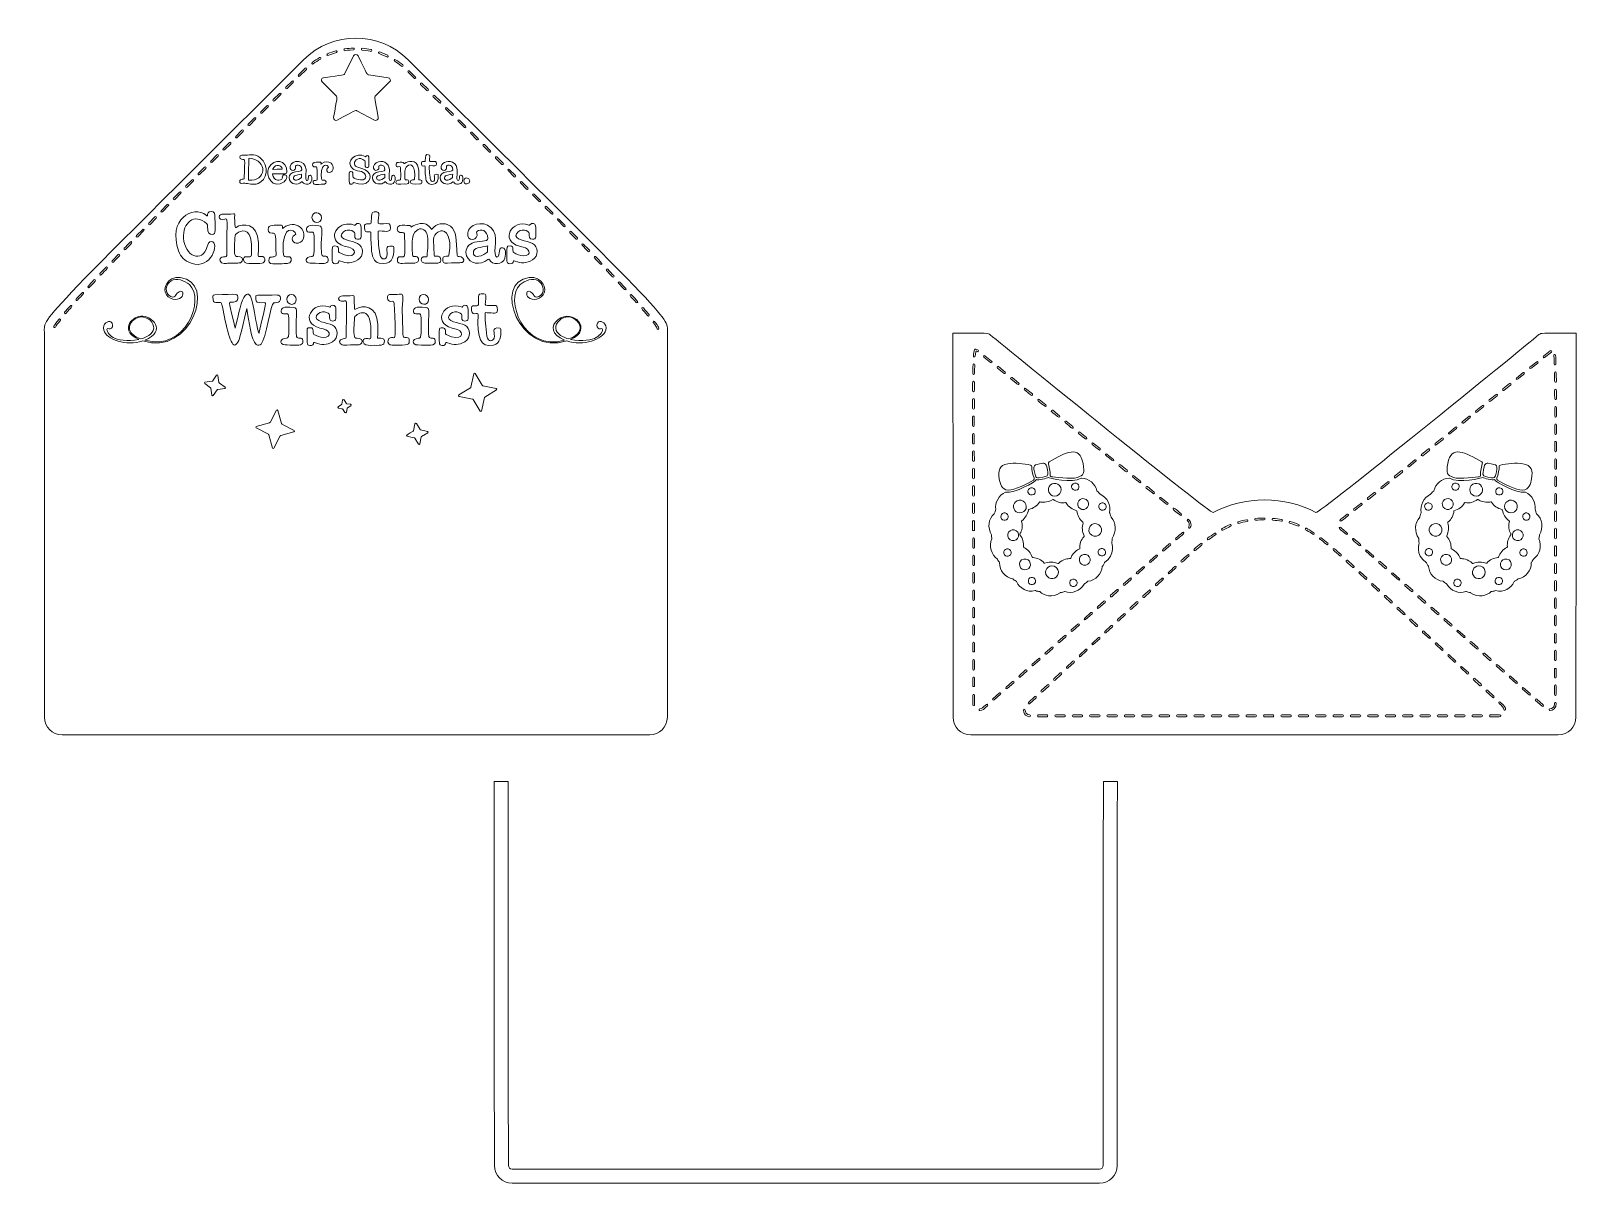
# Model space of a CAD drawing. Header units: inches. Extents: x 0.8 to 13.1, y 0.3 to 9.4.
import ezdxf

# ---------------------------------------------------------------- set-up
doc = ezdxf.new("R2010")
doc.units = ezdxf.units.IN
doc.header["$MEASUREMENT"] = 0
doc.layers.add('_U+0421_U+043B_U+043E_U+0439 1', color=7, linetype='Continuous')

msp = doc.modelspace()

# ---------------------------------------------------------------- linework, layer by layer
at = {"layer": '_U+0421_U+043B_U+043E_U+0439 1', "color": 12, "lineweight": 9, "true_color": 0xe30613}
for points, knots in [([(3.813, 9.219), (3.584, 9.448), (3.213, 9.448), (2.983, 9.219), (0.82, 7.064), (0.927, 7.186), (0.927, 7.049), (0.927, 4.994), (0.927, 4.262), (0.928, 4.004), (0.928, 3.926), (0.991, 3.864), (1.068, 3.864), (1.146, 3.864), (5.65, 3.864), (5.729, 3.864), (5.806, 3.864), (5.869, 3.926), (5.869, 4.004), (5.87, 4.717), (5.87, 7.063), (5.87, 7.05), (5.87, 7.186), (5.974, 7.066), (3.813, 9.219)], [0, 0, 0, 0, 1, 1, 1, 2, 2, 2, 3, 3, 3, 4, 4, 4, 5, 5, 5, 6, 6, 6, 7, 7, 7, 8, 8, 8, 8]), ([(3.666, 9.043), (3.666, 9.043), (3.554, 8.934), (3.554, 8.934), (3.542, 8.922), (3.549, 8.913), (3.575, 8.762), (3.578, 8.746), (3.561, 8.733), (3.546, 8.741), (3.546, 8.741), (3.407, 8.814), (3.407, 8.814), (3.394, 8.821), (3.393, 8.816), (3.25, 8.741), (3.236, 8.733), (3.219, 8.746), (3.221, 8.762), (3.247, 8.913), (3.254, 8.922), (3.242, 8.934), (3.242, 8.934), (3.13, 9.043), (3.13, 9.043), (3.118, 9.055), (3.125, 9.075), (3.141, 9.077), (3.302, 9.1), (3.304, 9.097), (3.311, 9.11), (3.311, 9.11), (3.38, 9.251), (3.38, 9.251), (3.388, 9.266), (3.409, 9.266), (3.416, 9.251), (3.491, 9.099), (3.486, 9.102), (3.5, 9.1), (3.5, 9.1), (3.655, 9.077), (3.655, 9.077), (3.672, 9.075), (3.678, 9.055), (3.666, 9.043)], [0, 0, 0, 0, 1, 1, 1, 2, 2, 2, 3, 3, 3, 4, 4, 4, 5, 5, 5, 6, 6, 6, 7, 7, 7, 8, 8, 8, 9, 9, 9, 10, 10, 10, 11, 11, 11, 12, 12, 12, 13, 13, 13, 14, 14, 14, 15, 15, 15, 15]), ([(13.078, 7.05), (13.078, 7.05), (13.078, 4.262), (13.077, 4.004), (13.077, 3.927), (13.014, 3.864), (12.937, 3.864), (12.937, 3.864), (8.276, 3.864), (8.276, 3.864), (8.199, 3.864), (8.136, 3.927), (8.136, 4.004), (8.136, 4.262), (8.135, 7.05), (8.135, 7.05), (8.422, 7.05), (8.412, 7.053), (8.43, 7.038), (8.593, 6.906), (10.177, 5.614), (10.2, 5.627), (10.439, 5.761), (10.775, 5.761), (11.014, 5.627), (11.037, 5.614), (12.622, 6.906), (12.784, 7.039), (12.803, 7.053), (12.792, 7.05), (13.078, 7.05)], [0, 0, 0, 0, 1, 1, 1, 2, 2, 2, 3, 3, 3, 4, 4, 4, 5, 5, 5, 6, 6, 6, 7, 7, 7, 8, 8, 8, 9, 9, 9, 10, 10, 10, 10]), ([(9.328, 3.494), (9.328, 3.494), (9.327, 0.692), (9.327, 0.448), (9.327, 0.432), (9.314, 0.42), (9.298, 0.42), (9.298, 0.42), (4.637, 0.42), (4.637, 0.42), (4.621, 0.42), (4.608, 0.432), (4.608, 0.448), (4.607, 0.692), (4.607, 3.494), (4.607, 3.494), (4.607, 3.494), (4.496, 3.494), (4.496, 3.494), (4.496, 3.494), (4.496, 0.707), (4.497, 0.448), (4.497, 0.371), (4.56, 0.308), (4.637, 0.308), (4.637, 0.308), (9.298, 0.308), (9.298, 0.308), (9.375, 0.308), (9.438, 0.371), (9.438, 0.448), (9.438, 0.707), (9.439, 3.494), (9.439, 3.494), (9.439, 3.494), (9.328, 3.494), (9.328, 3.494), (9.328, 3.494), (9.328, 3.494), (9.328, 3.494)], [0, 0, 0, 0, 1, 1, 1, 2, 2, 2, 3, 3, 3, 4, 4, 4, 5, 5, 5, 6, 6, 6, 7, 7, 7, 8, 8, 8, 9, 9, 9, 10, 10, 10, 11, 11, 11, 12, 12, 12, 13, 13, 13, 13])]:
    msp.add_open_spline(points, degree=3, knots=knots, dxfattribs=at)
at = {"layer": '_U+0421_U+043B_U+043E_U+0439 1', "color": 7, "lineweight": 9, "true_color": 0xffffff}
for points, knots in [([(3.059, 9.187), (3.078, 9.2), (3.097, 9.213), (3.117, 9.224), (3.125, 9.229), (3.118, 9.241), (3.11, 9.236), (3.09, 9.225), (3.07, 9.212), (3.051, 9.198), (3.044, 9.193), (3.052, 9.181), (3.059, 9.187)], [0, 0, 0, 0, 1, 1, 1, 2, 2, 2, 3, 3, 3, 4, 4, 4, 4]), ([(3.176, 9.254), (3.176, 9.254), (3.213, 9.268), (3.244, 9.277), (3.252, 9.279), (3.249, 9.293), (3.24, 9.29), (3.217, 9.284), (3.195, 9.276), (3.173, 9.267), (3.166, 9.264), (3.168, 9.254), (3.176, 9.254)], [0, 0, 0, 0, 1, 1, 1, 2, 2, 2, 3, 3, 3, 4, 4, 4, 4]), ([(3.31, 9.291), (3.31, 9.291), (3.342, 9.297), (3.379, 9.298), (3.389, 9.298), (3.387, 9.313), (3.379, 9.312), (3.355, 9.311), (3.332, 9.309), (3.309, 9.305), (3.3, 9.304), (3.301, 9.291), (3.31, 9.291)], [0, 0, 0, 0, 1, 1, 1, 2, 2, 2, 3, 3, 3, 4, 4, 4, 4]), ([(3.448, 9.296), (3.485, 9.293), (3.517, 9.286), (3.517, 9.286), (3.526, 9.286), (3.527, 9.298), (3.519, 9.3), (3.496, 9.304), (3.472, 9.308), (3.449, 9.31), (3.44, 9.311), (3.439, 9.297), (3.448, 9.296)], [0, 0, 0, 0, 1, 1, 1, 2, 2, 2, 3, 3, 3, 4, 4, 4, 4]), ([(3.582, 9.268), (3.611, 9.258), (3.649, 9.241), (3.649, 9.241), (3.656, 9.241), (3.658, 9.251), (3.652, 9.255), (3.631, 9.265), (3.609, 9.274), (3.587, 9.281), (3.578, 9.284), (3.573, 9.271), (3.582, 9.268)], [0, 0, 0, 0, 1, 1, 1, 2, 2, 2, 3, 3, 3, 4, 4, 4, 4]), ([(3.706, 9.208), (3.725, 9.196), (3.744, 9.183), (3.761, 9.168), (3.768, 9.162), (3.777, 9.173), (3.77, 9.179), (3.752, 9.194), (3.733, 9.208), (3.713, 9.22), (3.706, 9.225), (3.698, 9.213), (3.706, 9.208)], [0, 0, 0, 0, 1, 1, 1, 2, 2, 2, 3, 3, 3, 4, 4, 4, 4]), ([(2.951, 9.089), (2.951, 9.089), (3.007, 9.143), (3.007, 9.143), (3.013, 9.149), (3.004, 9.159), (2.997, 9.153), (2.997, 9.153), (2.942, 9.099), (2.942, 9.099), (2.935, 9.092), (2.945, 9.082), (2.951, 9.089)], [0, 0, 0, 0, 1, 1, 1, 2, 2, 2, 3, 3, 3, 4, 4, 4, 4]), ([(3.862, 9.072), (3.868, 9.066), (3.878, 9.076), (3.871, 9.082), (3.871, 9.082), (3.822, 9.131), (3.822, 9.131), (3.815, 9.137), (3.805, 9.127), (3.812, 9.121), (3.812, 9.121), (3.862, 9.072), (3.862, 9.072)], [0, 0, 0, 0, 1, 1, 1, 2, 2, 2, 3, 3, 3, 4, 4, 4, 4]), ([(2.752, 8.894), (2.752, 8.894), (2.802, 8.943), (2.802, 8.943), (2.809, 8.949), (2.799, 8.959), (2.792, 8.953), (2.792, 8.953), (2.743, 8.904), (2.743, 8.904), (2.736, 8.898), (2.746, 8.888), (2.752, 8.894)], [0, 0, 0, 0, 1, 1, 1, 2, 2, 2, 3, 3, 3, 4, 4, 4, 4]), ([(2.842, 9.001), (2.842, 9.001), (2.892, 9.05), (2.892, 9.05), (2.898, 9.056), (2.908, 9.046), (2.901, 9.04), (2.901, 9.04), (2.852, 8.991), (2.852, 8.991), (2.845, 8.985), (2.835, 8.995), (2.842, 9.001)], [0, 0, 0, 0, 1, 1, 1, 2, 2, 2, 3, 3, 3, 4, 4, 4, 4]), ([(3.961, 8.975), (3.968, 8.969), (3.978, 8.979), (3.971, 8.985), (3.971, 8.985), (3.921, 9.034), (3.921, 9.034), (3.915, 9.04), (3.905, 9.03), (3.912, 9.024), (3.912, 9.024), (3.961, 8.975), (3.961, 8.975)], [0, 0, 0, 0, 1, 1, 1, 2, 2, 2, 3, 3, 3, 4, 4, 4, 4]), ([(2.653, 8.797), (2.653, 8.797), (2.703, 8.845), (2.703, 8.845), (2.709, 8.852), (2.699, 8.862), (2.693, 8.855), (2.693, 8.855), (2.643, 8.807), (2.643, 8.807), (2.637, 8.8), (2.646, 8.79), (2.653, 8.797)], [0, 0, 0, 0, 1, 1, 1, 2, 2, 2, 3, 3, 3, 4, 4, 4, 4]), ([(4.061, 8.878), (4.067, 8.871), (4.077, 8.881), (4.071, 8.888), (4.071, 8.888), (4.021, 8.936), (4.021, 8.936), (4.014, 8.943), (4.004, 8.933), (4.011, 8.926), (4.011, 8.926), (4.061, 8.878), (4.061, 8.878)], [0, 0, 0, 0, 1, 1, 1, 2, 2, 2, 3, 3, 3, 4, 4, 4, 4]), ([(4.16, 8.78), (4.167, 8.774), (4.176, 8.784), (4.17, 8.79), (4.17, 8.79), (4.12, 8.839), (4.12, 8.839), (4.114, 8.845), (4.104, 8.835), (4.11, 8.829), (4.11, 8.829), (4.16, 8.78), (4.16, 8.78)], [0, 0, 0, 0, 1, 1, 1, 2, 2, 2, 3, 3, 3, 4, 4, 4, 4]), ([(2.554, 8.699), (2.554, 8.699), (2.603, 8.748), (2.603, 8.748), (2.61, 8.754), (2.6, 8.764), (2.593, 8.758), (2.593, 8.758), (2.544, 8.709), (2.544, 8.709), (2.537, 8.703), (2.547, 8.693), (2.554, 8.699)], [0, 0, 0, 0, 1, 1, 1, 2, 2, 2, 3, 3, 3, 4, 4, 4, 4]), ([(4.259, 8.683), (4.266, 8.676), (4.276, 8.686), (4.269, 8.693), (4.269, 8.693), (4.219, 8.741), (4.219, 8.741), (4.213, 8.748), (4.203, 8.738), (4.21, 8.732), (4.21, 8.732), (4.259, 8.683), (4.259, 8.683)], [0, 0, 0, 0, 1, 1, 1, 2, 2, 2, 3, 3, 3, 4, 4, 4, 4]), ([(2.454, 8.601), (2.454, 8.601), (2.504, 8.65), (2.504, 8.65), (2.511, 8.657), (2.501, 8.667), (2.494, 8.66), (2.494, 8.66), (2.445, 8.611), (2.445, 8.611), (2.438, 8.605), (2.448, 8.595), (2.454, 8.601)], [0, 0, 0, 0, 1, 1, 1, 2, 2, 2, 3, 3, 3, 4, 4, 4, 4]), ([(4.359, 8.585), (4.365, 8.579), (4.375, 8.589), (4.368, 8.595), (4.368, 8.595), (4.319, 8.644), (4.319, 8.644), (4.312, 8.65), (4.302, 8.64), (4.309, 8.634), (4.309, 8.634), (4.359, 8.585), (4.359, 8.585)], [0, 0, 0, 0, 1, 1, 1, 2, 2, 2, 3, 3, 3, 4, 4, 4, 4]), ([(2.257, 8.406), (2.257, 8.406), (2.306, 8.455), (2.306, 8.455), (2.313, 8.461), (2.303, 8.471), (2.296, 8.465), (2.296, 8.465), (2.247, 8.416), (2.247, 8.416), (2.24, 8.409), (2.25, 8.399), (2.257, 8.406)], [0, 0, 0, 0, 1, 1, 1, 2, 2, 2, 3, 3, 3, 4, 4, 4, 4]), ([(2.355, 8.504), (2.355, 8.504), (2.405, 8.553), (2.405, 8.553), (2.411, 8.559), (2.402, 8.569), (2.395, 8.562), (2.395, 8.562), (2.346, 8.514), (2.346, 8.514), (2.339, 8.507), (2.349, 8.497), (2.355, 8.504)], [0, 0, 0, 0, 1, 1, 1, 2, 2, 2, 3, 3, 3, 4, 4, 4, 4]), ([(2.494, 8.463), (2.5, 8.464), (2.506, 8.463), (2.512, 8.463), (2.543, 8.46), (2.593, 8.479), (2.636, 8.444), (2.721, 8.376), (2.689, 8.263), (2.622, 8.237), (2.586, 8.224), (2.541, 8.238), (2.517, 8.24), (2.502, 8.242), (2.479, 8.232), (2.477, 8.247), (2.475, 8.259), (2.479, 8.268), (2.487, 8.27), (2.501, 8.275), (2.513, 8.267), (2.513, 8.284), (2.515, 8.45), (2.525, 8.424), (2.492, 8.43), (2.471, 8.433), (2.471, 8.462), (2.494, 8.463)], [0, 0, 0, 0, 1, 1, 1, 2, 2, 2, 3, 3, 3, 4, 4, 4, 5, 5, 5, 6, 6, 6, 7, 7, 7, 8, 8, 8, 9, 9, 9, 9]), ([(3.371, 8.356), (3.398, 8.331), (3.459, 8.344), (3.475, 8.305), (3.482, 8.289), (3.474, 8.273), (3.457, 8.268), (3.433, 8.261), (3.375, 8.276), (3.375, 8.294), (3.376, 8.316), (3.376, 8.334), (3.356, 8.332), (3.341, 8.33), (3.345, 8.313), (3.345, 8.293), (3.346, 8.238), (3.342, 8.229), (3.366, 8.233), (3.373, 8.235), (3.375, 8.236), (3.376, 8.244), (3.377, 8.247), (3.378, 8.247), (3.38, 8.246), (3.495, 8.199), (3.543, 8.29), (3.491, 8.334), (3.443, 8.374), (3.387, 8.355), (3.386, 8.396), (3.386, 8.421), (3.427, 8.46), (3.47, 8.417), (3.472, 8.414), (3.473, 8.412), (3.473, 8.409), (3.472, 8.398), (3.472, 8.386), (3.473, 8.375), (3.474, 8.368), (3.477, 8.365), (3.484, 8.364), (3.496, 8.363), (3.503, 8.367), (3.502, 8.386), (3.5, 8.419), (3.5, 8.449), (3.5, 8.449), (3.498, 8.463), (3.48, 8.461), (3.477, 8.453), (3.476, 8.449), (3.474, 8.45), (3.472, 8.451), (3.404, 8.494), (3.307, 8.416), (3.371, 8.356)], [0, 0, 0, 0, 1, 1, 1, 2, 2, 2, 3, 3, 3, 4, 4, 4, 5, 5, 5, 6, 6, 6, 7, 7, 7, 8, 8, 8, 9, 9, 9, 10, 10, 10, 11, 11, 11, 12, 12, 12, 13, 13, 13, 14, 14, 14, 15, 15, 15, 16, 16, 16, 17, 17, 17, 18, 18, 18, 19, 19, 19, 19]), ([(3.949, 8.417), (3.949, 8.413), (3.947, 8.412), (3.943, 8.412), (3.931, 8.413), (3.918, 8.414), (3.918, 8.402), (3.919, 8.387), (3.919, 8.374), (3.933, 8.376), (3.942, 8.377), (3.948, 8.379), (3.948, 8.37), (3.948, 8.341), (3.948, 8.289), (3.957, 8.261), (3.972, 8.217), (4.063, 8.211), (4.052, 8.305), (4.052, 8.308), (4.05, 8.31), (4.047, 8.31), (4.004, 8.317), (4.028, 8.286), (4.021, 8.265), (4.017, 8.251), (3.997, 8.246), (3.991, 8.266), (3.984, 8.289), (3.98, 8.349), (3.98, 8.375), (3.981, 8.379), (3.982, 8.381), (3.986, 8.381), (4.024, 8.377), (4.036, 8.375), (4.037, 8.393), (4.037, 8.417), (4.03, 8.413), (4.006, 8.413), (4.006, 8.413), (4.006, 8.413), (4.006, 8.413), (3.972, 8.413), (3.981, 8.408), (3.985, 8.454), (3.985, 8.462), (3.983, 8.465), (3.975, 8.466), (3.948, 8.47), (3.951, 8.463), (3.949, 8.417)], [0, 0, 0, 0, 1, 1, 1, 2, 2, 2, 3, 3, 3, 4, 4, 4, 5, 5, 5, 6, 6, 6, 7, 7, 7, 8, 8, 8, 9, 9, 9, 10, 10, 10, 11, 11, 11, 12, 12, 12, 13, 13, 13, 14, 14, 14, 15, 15, 15, 16, 16, 16, 17, 17, 17, 17]), ([(4.457, 8.487), (4.464, 8.481), (4.474, 8.491), (4.467, 8.497), (4.467, 8.497), (4.418, 8.546), (4.418, 8.546), (4.411, 8.553), (4.401, 8.543), (4.408, 8.536), (4.408, 8.536), (4.457, 8.487), (4.457, 8.487)], [0, 0, 0, 0, 1, 1, 1, 2, 2, 2, 3, 3, 3, 4, 4, 4, 4]), ([(2.158, 8.308), (2.158, 8.308), (2.207, 8.357), (2.207, 8.357), (2.214, 8.363), (2.204, 8.373), (2.197, 8.367), (2.197, 8.367), (2.148, 8.317), (2.148, 8.317), (2.142, 8.311), (2.151, 8.301), (2.158, 8.308)], [0, 0, 0, 0, 1, 1, 1, 2, 2, 2, 3, 3, 3, 4, 4, 4, 4]), ([(2.545, 8.27), (2.545, 8.267), (2.547, 8.265), (2.55, 8.265), (2.684, 8.249), (2.708, 8.423), (2.553, 8.438), (2.549, 8.438), (2.549, 8.436), (2.549, 8.432), (2.547, 8.372), (2.546, 8.303), (2.546, 8.289), (2.546, 8.289), (2.546, 8.289), (2.546, 8.289), (2.546, 8.283), (2.546, 8.276), (2.545, 8.27)], [0, 0, 0, 0, 1, 1, 1, 2, 2, 2, 3, 3, 3, 4, 4, 4, 5, 5, 5, 6, 6, 6, 6]), ([(2.708, 8.365), (2.746, 8.44), (2.854, 8.428), (2.85, 8.328), (2.85, 8.319), (2.846, 8.316), (2.836, 8.315), (2.749, 8.312), (2.783, 8.316), (2.743, 8.315), (2.738, 8.315), (2.735, 8.316), (2.736, 8.311), (2.742, 8.286), (2.752, 8.268), (2.776, 8.265), (2.79, 8.264), (2.814, 8.265), (2.815, 8.283), (2.815, 8.287), (2.814, 8.292), (2.815, 8.296), (2.82, 8.316), (2.854, 8.308), (2.85, 8.287), (2.847, 8.273), (2.839, 8.259), (2.828, 8.251), (2.743, 8.188), (2.672, 8.295), (2.708, 8.365)], [0, 0, 0, 0, 1, 1, 1, 2, 2, 2, 3, 3, 3, 4, 4, 4, 5, 5, 5, 6, 6, 6, 7, 7, 7, 8, 8, 8, 9, 9, 9, 10, 10, 10, 10]), ([(2.742, 8.35), (2.798, 8.351), (2.784, 8.351), (2.811, 8.351), (2.813, 8.351), (2.815, 8.35), (2.814, 8.354), (2.808, 8.383), (2.764, 8.399), (2.739, 8.353), (2.737, 8.35), (2.74, 8.35), (2.742, 8.35)], [0, 0, 0, 0, 1, 1, 1, 2, 2, 2, 3, 3, 3, 4, 4, 4, 4]), ([(3.003, 8.349), (3.004, 8.341), (3.001, 8.29), (3.001, 8.278), (3.002, 8.261), (3.012, 8.256), (3.017, 8.265), (3.022, 8.276), (3.02, 8.283), (3.022, 8.296), (3.024, 8.306), (3.047, 8.308), (3.049, 8.288), (3.055, 8.216), (2.988, 8.225), (2.975, 8.248), (2.973, 8.252), (2.972, 8.253), (2.968, 8.25), (2.933, 8.221), (2.885, 8.231), (2.872, 8.266), (2.863, 8.29), (2.874, 8.316), (2.897, 8.325), (2.924, 8.336), (2.97, 8.33), (2.969, 8.346), (2.965, 8.401), (2.913, 8.385), (2.918, 8.371), (2.931, 8.337), (2.869, 8.327), (2.877, 8.372), (2.886, 8.43), (3, 8.431), (3.003, 8.349)], [0, 0, 0, 0, 1, 1, 1, 2, 2, 2, 3, 3, 3, 4, 4, 4, 5, 5, 5, 6, 6, 6, 7, 7, 7, 8, 8, 8, 9, 9, 9, 10, 10, 10, 11, 11, 11, 12, 12, 12, 12]), ([(3.057, 8.396), (3.052, 8.384), (3.058, 8.367), (3.075, 8.37), (3.093, 8.374), (3.089, 8.361), (3.092, 8.272), (3.092, 8.262), (3.084, 8.264), (3.067, 8.261), (3.064, 8.26), (3.06, 8.259), (3.06, 8.255), (3.058, 8.242), (3.059, 8.231), (3.077, 8.231), (3.119, 8.231), (3.134, 8.231), (3.148, 8.233), (3.168, 8.237), (3.163, 8.264), (3.149, 8.263), (3.128, 8.262), (3.127, 8.266), (3.126, 8.274), (3.122, 8.302), (3.122, 8.352), (3.14, 8.374), (3.151, 8.388), (3.169, 8.387), (3.179, 8.373), (3.183, 8.367), (3.182, 8.365), (3.176, 8.362), (3.155, 8.351), (3.169, 8.32), (3.192, 8.325), (3.224, 8.331), (3.227, 8.378), (3.202, 8.398), (3.18, 8.414), (3.15, 8.413), (3.127, 8.396), (3.125, 8.394), (3.124, 8.392), (3.121, 8.391), (3.121, 8.398), (3.124, 8.405), (3.117, 8.406), (3.103, 8.407), (3.062, 8.409), (3.057, 8.396)], [0, 0, 0, 0, 1, 1, 1, 2, 2, 2, 3, 3, 3, 4, 4, 4, 5, 5, 5, 6, 6, 6, 7, 7, 7, 8, 8, 8, 9, 9, 9, 10, 10, 10, 11, 11, 11, 12, 12, 12, 13, 13, 13, 14, 14, 14, 15, 15, 15, 16, 16, 16, 17, 17, 17, 17]), ([(3.629, 8.346), (3.626, 8.401), (3.573, 8.385), (3.579, 8.371), (3.588, 8.346), (3.558, 8.335), (3.545, 8.346), (3.531, 8.359), (3.535, 8.388), (3.56, 8.403), (3.606, 8.43), (3.662, 8.402), (3.664, 8.349), (3.665, 8.341), (3.662, 8.29), (3.662, 8.278), (3.662, 8.261), (3.673, 8.256), (3.677, 8.265), (3.683, 8.276), (3.681, 8.283), (3.683, 8.296), (3.685, 8.306), (3.708, 8.308), (3.71, 8.288), (3.716, 8.216), (3.649, 8.225), (3.636, 8.248), (3.634, 8.252), (3.632, 8.253), (3.629, 8.25), (3.619, 8.241), (3.607, 8.236), (3.593, 8.234), (3.53, 8.223), (3.506, 8.304), (3.558, 8.325), (3.584, 8.336), (3.63, 8.33), (3.629, 8.346)], [0, 0, 0, 0, 1, 1, 1, 2, 2, 2, 3, 3, 3, 4, 4, 4, 5, 5, 5, 6, 6, 6, 7, 7, 7, 8, 8, 8, 9, 9, 9, 10, 10, 10, 11, 11, 11, 12, 12, 12, 13, 13, 13, 13]), ([(3.736, 8.405), (3.719, 8.404), (3.714, 8.398), (3.718, 8.381), (3.721, 8.367), (3.729, 8.371), (3.745, 8.372), (3.749, 8.372), (3.751, 8.37), (3.752, 8.366), (3.754, 8.336), (3.754, 8.287), (3.753, 8.274), (3.752, 8.266), (3.752, 8.266), (3.744, 8.265), (3.74, 8.264), (3.736, 8.264), (3.732, 8.264), (3.721, 8.264), (3.716, 8.257), (3.716, 8.245), (3.717, 8.223), (3.743, 8.236), (3.78, 8.234), (3.798, 8.233), (3.813, 8.231), (3.817, 8.245), (3.82, 8.254), (3.817, 8.267), (3.805, 8.268), (3.795, 8.269), (3.788, 8.265), (3.787, 8.274), (3.785, 8.324), (3.781, 8.353), (3.805, 8.376), (3.834, 8.405), (3.878, 8.372), (3.863, 8.272), (3.862, 8.269), (3.861, 8.268), (3.858, 8.268), (3.844, 8.267), (3.833, 8.267), (3.832, 8.252), (3.832, 8.23), (3.846, 8.233), (3.905, 8.234), (3.921, 8.235), (3.922, 8.24), (3.922, 8.249), (3.922, 8.261), (3.921, 8.263), (3.914, 8.265), (3.91, 8.266), (3.905, 8.266), (3.901, 8.266), (3.898, 8.265), (3.897, 8.266), (3.897, 8.269), (3.901, 8.33), (3.901, 8.413), (3.841, 8.413), (3.82, 8.413), (3.802, 8.407), (3.784, 8.397), (3.781, 8.396), (3.78, 8.395), (3.778, 8.399), (3.775, 8.409), (3.755, 8.406), (3.736, 8.405)], [0, 0, 0, 0, 1, 1, 1, 2, 2, 2, 3, 3, 3, 4, 4, 4, 5, 5, 5, 6, 6, 6, 7, 7, 7, 8, 8, 8, 9, 9, 9, 10, 10, 10, 11, 11, 11, 12, 12, 12, 13, 13, 13, 14, 14, 14, 15, 15, 15, 16, 16, 16, 17, 17, 17, 18, 18, 18, 19, 19, 19, 20, 20, 20, 21, 21, 21, 22, 22, 22, 23, 23, 23, 24, 24, 24, 24]), ([(4.075, 8.372), (4.081, 8.407), (4.14, 8.432), (4.182, 8.395), (4.221, 8.36), (4.189, 8.288), (4.203, 8.265), (4.21, 8.254), (4.219, 8.266), (4.219, 8.281), (4.22, 8.286), (4.22, 8.291), (4.221, 8.296), (4.223, 8.31), (4.26, 8.31), (4.244, 8.256), (4.235, 8.226), (4.186, 8.225), (4.174, 8.248), (4.172, 8.252), (4.17, 8.253), (4.167, 8.25), (4.132, 8.221), (4.084, 8.231), (4.07, 8.266), (4.061, 8.29), (4.072, 8.316), (4.096, 8.325), (4.123, 8.336), (4.168, 8.33), (4.167, 8.346), (4.163, 8.401), (4.111, 8.385), (4.116, 8.371), (4.13, 8.337), (4.068, 8.327), (4.075, 8.372)], [0, 0, 0, 0, 1, 1, 1, 2, 2, 2, 3, 3, 3, 4, 4, 4, 5, 5, 5, 6, 6, 6, 7, 7, 7, 8, 8, 8, 9, 9, 9, 10, 10, 10, 11, 11, 11, 12, 12, 12, 12]), ([(4.556, 8.389), (4.563, 8.383), (4.573, 8.393), (4.566, 8.399), (4.566, 8.399), (4.517, 8.448), (4.517, 8.448), (4.51, 8.455), (4.5, 8.445), (4.507, 8.438), (4.507, 8.438), (4.556, 8.389), (4.556, 8.389)], [0, 0, 0, 0, 1, 1, 1, 2, 2, 2, 3, 3, 3, 4, 4, 4, 4]), ([(4.655, 8.291), (4.661, 8.285), (4.671, 8.295), (4.665, 8.301), (4.665, 8.301), (4.615, 8.35), (4.615, 8.35), (4.609, 8.357), (4.599, 8.347), (4.606, 8.34), (4.606, 8.34), (4.655, 8.291), (4.655, 8.291)], [0, 0, 0, 0, 1, 1, 1, 2, 2, 2, 3, 3, 3, 4, 4, 4, 4]), ([(2.059, 8.209), (2.059, 8.209), (2.109, 8.259), (2.109, 8.259), (2.115, 8.265), (2.105, 8.275), (2.099, 8.268), (2.099, 8.268), (2.05, 8.219), (2.05, 8.219), (2.043, 8.213), (2.053, 8.203), (2.059, 8.209)], [0, 0, 0, 0, 1, 1, 1, 2, 2, 2, 3, 3, 3, 4, 4, 4, 4]), ([(2.968, 8.313), (2.949, 8.307), (2.922, 8.305), (2.912, 8.298), (2.89, 8.285), (2.905, 8.239), (2.964, 8.282), (2.966, 8.284), (2.967, 8.286), (2.967, 8.288), (2.967, 8.297), (2.967, 8.305), (2.968, 8.313)], [0, 0, 0, 0, 1, 1, 1, 2, 2, 2, 3, 3, 3, 4, 4, 4, 4]), ([(3.628, 8.313), (3.61, 8.307), (3.583, 8.305), (3.572, 8.298), (3.55, 8.285), (3.566, 8.239), (3.625, 8.282), (3.627, 8.284), (3.627, 8.286), (3.627, 8.288), (3.628, 8.297), (3.628, 8.305), (3.628, 8.313)], [0, 0, 0, 0, 1, 1, 1, 2, 2, 2, 3, 3, 3, 4, 4, 4, 4]), ([(4.166, 8.313), (4.147, 8.307), (4.12, 8.305), (4.11, 8.298), (4.088, 8.285), (4.103, 8.239), (4.163, 8.282), (4.165, 8.284), (4.165, 8.286), (4.165, 8.288), (4.166, 8.297), (4.166, 8.305), (4.166, 8.313)], [0, 0, 0, 0, 1, 1, 1, 2, 2, 2, 3, 3, 3, 4, 4, 4, 4]), ([(4.254, 8.259), (4.254, 8.246), (4.265, 8.234), (4.278, 8.234), (4.31, 8.235), (4.309, 8.282), (4.277, 8.283), (4.265, 8.283), (4.254, 8.272), (4.254, 8.259)], [0, 0, 0, 0, 1, 1, 1, 2, 2, 2, 3, 3, 3, 3]), ([(4.753, 8.193), (4.76, 8.186), (4.77, 8.196), (4.763, 8.203), (4.763, 8.203), (4.714, 8.252), (4.714, 8.252), (4.708, 8.258), (4.698, 8.249), (4.704, 8.242), (4.704, 8.242), (4.753, 8.193), (4.753, 8.193)], [0, 0, 0, 0, 1, 1, 1, 2, 2, 2, 3, 3, 3, 4, 4, 4, 4]), ([(1.961, 8.111), (1.961, 8.111), (2.01, 8.16), (2.01, 8.16), (2.017, 8.167), (2.007, 8.176), (2, 8.17), (2, 8.17), (1.951, 8.121), (1.951, 8.121), (1.945, 8.114), (1.955, 8.104), (1.961, 8.111)], [0, 0, 0, 0, 1, 1, 1, 2, 2, 2, 3, 3, 3, 4, 4, 4, 4]), ([(4.852, 8.094), (4.858, 8.088), (4.868, 8.098), (4.862, 8.104), (4.862, 8.104), (4.812, 8.154), (4.812, 8.154), (4.806, 8.16), (4.796, 8.15), (4.803, 8.144), (4.803, 8.144), (4.852, 8.094), (4.852, 8.094)], [0, 0, 0, 0, 1, 1, 1, 2, 2, 2, 3, 3, 3, 4, 4, 4, 4]), ([(1.765, 7.913), (1.765, 7.913), (1.814, 7.963), (1.814, 7.963), (1.821, 7.969), (1.811, 7.979), (1.804, 7.973), (1.804, 7.973), (1.755, 7.923), (1.755, 7.923), (1.749, 7.917), (1.759, 7.907), (1.765, 7.913)], [0, 0, 0, 0, 1, 1, 1, 2, 2, 2, 3, 3, 3, 4, 4, 4, 4]), ([(1.863, 8.012), (1.863, 8.012), (1.912, 8.062), (1.912, 8.062), (1.919, 8.068), (1.909, 8.078), (1.902, 8.071), (1.902, 8.071), (1.853, 8.022), (1.853, 8.022), (1.847, 8.015), (1.857, 8.006), (1.863, 8.012)], [0, 0, 0, 0, 1, 1, 1, 2, 2, 2, 3, 3, 3, 4, 4, 4, 4]), ([(1.992, 7.704), (2.01, 7.654), (2.036, 7.626), (2.091, 7.606), (2.253, 7.547), (2.319, 7.773), (2.253, 7.777), (2.232, 7.778), (2.224, 7.758), (2.218, 7.737), (2.178, 7.602), (2.042, 7.659), (2.031, 7.805), (2.021, 7.921), (2.116, 8.012), (2.215, 7.917), (2.22, 7.913), (2.222, 7.908), (2.222, 7.901), (2.219, 7.836), (2.237, 7.834), (2.259, 7.834), (2.289, 7.835), (2.282, 7.871), (2.28, 7.961), (2.279, 7.995), (2.279, 8.019), (2.249, 8.016), (2.221, 8.014), (2.223, 8.003), (2.221, 7.98), (2.217, 7.981), (2.216, 7.984), (2.213, 7.985), (2.105, 8.073), (1.902, 7.949), (1.992, 7.704)], [0, 0, 0, 0, 1, 1, 1, 2, 2, 2, 3, 3, 3, 4, 4, 4, 5, 5, 5, 6, 6, 6, 7, 7, 7, 8, 8, 8, 9, 9, 9, 10, 10, 10, 11, 11, 11, 12, 12, 12, 12]), ([(2.358, 7.955), (2.384, 7.961), (2.375, 7.964), (2.374, 7.682), (2.374, 7.658), (2.372, 7.656), (2.348, 7.655), (2.311, 7.653), (2.312, 7.613), (2.343, 7.605), (2.355, 7.602), (2.367, 7.604), (2.38, 7.605), (2.468, 7.608), (2.474, 7.605), (2.486, 7.611), (2.505, 7.62), (2.505, 7.654), (2.479, 7.657), (2.449, 7.661), (2.445, 7.654), (2.439, 7.674), (2.43, 7.708), (2.438, 7.767), (2.44, 7.826), (2.44, 7.84), (2.516, 7.895), (2.551, 7.832), (2.567, 7.803), (2.572, 7.765), (2.569, 7.671), (2.569, 7.648), (2.549, 7.657), (2.528, 7.657), (2.513, 7.657), (2.504, 7.646), (2.507, 7.631), (2.514, 7.6), (2.54, 7.603), (2.57, 7.603), (2.639, 7.604), (2.681, 7.596), (2.676, 7.639), (2.673, 7.662), (2.652, 7.659), (2.636, 7.659), (2.614, 7.658), (2.628, 7.653), (2.625, 7.767), (2.62, 7.927), (2.5, 7.924), (2.448, 7.89), (2.443, 7.887), (2.44, 7.886), (2.44, 7.894), (2.439, 7.925), (2.435, 7.956), (2.437, 7.988), (2.437, 7.995), (2.433, 8), (2.426, 7.998), (2.376, 7.989), (2.311, 8.009), (2.314, 7.972), (2.315, 7.959), (2.326, 7.948), (2.358, 7.955)], [0, 0, 0, 0, 1, 1, 1, 2, 2, 2, 3, 3, 3, 4, 4, 4, 5, 5, 5, 6, 6, 6, 7, 7, 7, 8, 8, 8, 9, 9, 9, 10, 10, 10, 11, 11, 11, 12, 12, 12, 13, 13, 13, 14, 14, 14, 15, 15, 15, 16, 16, 16, 17, 17, 17, 18, 18, 18, 19, 19, 19, 20, 20, 20, 21, 21, 21, 22, 22, 22, 22]), ([(3.05, 7.969), (3.051, 7.918), (3.125, 7.914), (3.125, 7.965), (3.125, 8.019), (3.049, 8.019), (3.05, 7.969)], [0, 0, 0, 0, 1, 1, 1, 2, 2, 2, 2]), ([(3.698, 7.731), (3.698, 7.736), (3.694, 7.739), (3.689, 7.74), (3.615, 7.751), (3.657, 7.698), (3.645, 7.661), (3.638, 7.638), (3.599, 7.62), (3.589, 7.676), (3.577, 7.745), (3.573, 7.822), (3.574, 7.853), (3.574, 7.86), (3.576, 7.863), (3.583, 7.862), (3.649, 7.856), (3.671, 7.853), (3.672, 7.883), (3.673, 7.925), (3.66, 7.919), (3.618, 7.919), (3.618, 7.919), (3.618, 7.919), (3.618, 7.919), (3.56, 7.919), (3.575, 7.909), (3.581, 7.99), (3.582, 8.004), (3.579, 8.015), (3.543, 8.012), (3.521, 8.01), (3.522, 8.005), (3.52, 7.926), (3.519, 7.913), (3.511, 7.919), (3.482, 7.917), (3.465, 7.915), (3.462, 7.906), (3.469, 7.868), (3.473, 7.85), (3.487, 7.852), (3.506, 7.855), (3.527, 7.858), (3.511, 7.843), (3.521, 7.723), (3.526, 7.663), (3.538, 7.614), (3.584, 7.605), (3.672, 7.588), (3.709, 7.641), (3.698, 7.731)], [0, 0, 0, 0, 1, 1, 1, 2, 2, 2, 3, 3, 3, 4, 4, 4, 5, 5, 5, 6, 6, 6, 7, 7, 7, 8, 8, 8, 9, 9, 9, 10, 10, 10, 11, 11, 11, 12, 12, 12, 13, 13, 13, 14, 14, 14, 15, 15, 15, 16, 16, 16, 17, 17, 17, 17]), ([(4.95, 7.996), (4.956, 7.989), (4.966, 7.999), (4.96, 8.005), (4.96, 8.005), (4.911, 8.055), (4.911, 8.055), (4.904, 8.061), (4.894, 8.052), (4.901, 8.045), (4.901, 8.045), (4.95, 7.996), (4.95, 7.996)], [0, 0, 0, 0, 1, 1, 1, 2, 2, 2, 3, 3, 3, 4, 4, 4, 4]), ([(1.668, 7.814), (1.668, 7.814), (1.716, 7.864), (1.716, 7.864), (1.723, 7.87), (1.713, 7.88), (1.707, 7.873), (1.707, 7.873), (1.658, 7.824), (1.658, 7.824), (1.651, 7.817), (1.661, 7.808), (1.668, 7.814)], [0, 0, 0, 0, 1, 1, 1, 2, 2, 2, 3, 3, 3, 4, 4, 4, 4]), ([(2.956, 7.892), (2.919, 7.921), (2.866, 7.919), (2.827, 7.888), (2.824, 7.885), (2.821, 7.882), (2.815, 7.88), (2.816, 7.893), (2.82, 7.905), (2.808, 7.906), (2.785, 7.907), (2.713, 7.911), (2.704, 7.889), (2.697, 7.87), (2.703, 7.838), (2.735, 7.844), (2.768, 7.851), (2.761, 7.82), (2.765, 7.673), (2.766, 7.647), (2.712, 7.663), (2.709, 7.643), (2.706, 7.62), (2.708, 7.601), (2.74, 7.601), (2.831, 7.601), (2.844, 7.602), (2.862, 7.605), (2.897, 7.612), (2.889, 7.658), (2.865, 7.657), (2.833, 7.656), (2.827, 7.658), (2.824, 7.676), (2.817, 7.725), (2.818, 7.812), (2.849, 7.851), (2.867, 7.874), (2.9, 7.873), (2.916, 7.849), (2.924, 7.838), (2.923, 7.835), (2.911, 7.829), (2.875, 7.811), (2.899, 7.756), (2.939, 7.764), (2.996, 7.776), (3.001, 7.858), (2.956, 7.892)], [0, 0, 0, 0, 1, 1, 1, 2, 2, 2, 3, 3, 3, 4, 4, 4, 5, 5, 5, 6, 6, 6, 7, 7, 7, 8, 8, 8, 9, 9, 9, 10, 10, 10, 11, 11, 11, 12, 12, 12, 13, 13, 13, 14, 14, 14, 15, 15, 15, 16, 16, 16, 16]), ([(3.106, 7.604), (3.143, 7.602), (3.184, 7.602), (3.178, 7.639), (3.171, 7.681), (3.135, 7.643), (3.128, 7.674), (3.126, 7.688), (3.124, 7.702), (3.124, 7.717), (3.121, 7.849), (3.144, 7.901), (3.105, 7.903), (3.056, 7.907), (3.04, 7.909), (3.022, 7.9), (2.998, 7.887), (2.999, 7.846), (3.037, 7.852), (3.07, 7.856), (3.068, 7.855), (3.067, 7.705), (3.067, 7.694), (3.065, 7.684), (3.063, 7.673), (3.061, 7.664), (3.056, 7.659), (3.046, 7.659), (2.994, 7.656), (2.995, 7.616), (3.021, 7.609), (3.041, 7.603), (3.061, 7.608), (3.106, 7.604)], [0, 0, 0, 0, 1, 1, 1, 2, 2, 2, 3, 3, 3, 4, 4, 4, 5, 5, 5, 6, 6, 6, 7, 7, 7, 8, 8, 8, 9, 9, 9, 10, 10, 10, 11, 11, 11, 11]), ([(3.256, 7.767), (3.29, 7.74), (3.319, 7.739), (3.355, 7.728), (3.416, 7.709), (3.392, 7.621), (3.265, 7.69), (3.25, 7.698), (3.277, 7.747), (3.227, 7.742), (3.207, 7.74), (3.211, 7.734), (3.211, 7.678), (3.211, 7.678), (3.211, 7.678), (3.211, 7.678), (3.211, 7.613), (3.205, 7.599), (3.246, 7.602), (3.254, 7.603), (3.259, 7.607), (3.261, 7.615), (3.264, 7.627), (3.264, 7.627), (3.277, 7.622), (3.323, 7.604), (3.366, 7.603), (3.414, 7.632), (3.465, 7.664), (3.46, 7.738), (3.412, 7.763), (3.371, 7.784), (3.258, 7.79), (3.287, 7.839), (3.318, 7.891), (3.389, 7.864), (3.389, 7.841), (3.389, 7.818), (3.385, 7.795), (3.412, 7.795), (3.429, 7.794), (3.439, 7.801), (3.439, 7.816), (3.443, 7.908), (3.439, 7.916), (3.421, 7.92), (3.41, 7.922), (3.4, 7.919), (3.397, 7.912), (3.393, 7.905), (3.39, 7.906), (3.384, 7.908), (3.27, 7.95), (3.181, 7.827), (3.256, 7.767)], [0, 0, 0, 0, 1, 1, 1, 2, 2, 2, 3, 3, 3, 4, 4, 4, 5, 5, 5, 6, 6, 6, 7, 7, 7, 8, 8, 8, 9, 9, 9, 10, 10, 10, 11, 11, 11, 12, 12, 12, 13, 13, 13, 14, 14, 14, 15, 15, 15, 16, 16, 16, 17, 17, 17, 18, 18, 18, 18]), ([(4.069, 7.619), (4.071, 7.626), (4.072, 7.634), (4.07, 7.642), (4.067, 7.654), (4.066, 7.661), (4.03, 7.662), (4.013, 7.662), (4.02, 7.659), (4.017, 7.717), (4.014, 7.8), (4.004, 7.837), (4.071, 7.861), (4.086, 7.866), (4.117, 7.861), (4.131, 7.821), (4.149, 7.77), (4.143, 7.719), (4.136, 7.668), (4.135, 7.662), (4.13, 7.661), (4.126, 7.661), (4.112, 7.659), (4.088, 7.663), (4.087, 7.643), (4.085, 7.609), (4.091, 7.605), (4.124, 7.607), (4.222, 7.613), (4.211, 7.606), (4.241, 7.612), (4.262, 7.616), (4.257, 7.649), (4.234, 7.655), (4.21, 7.66), (4.202, 7.656), (4.201, 7.667), (4.196, 7.793), (4.196, 7.861), (4.148, 7.898), (4.097, 7.936), (4.034, 7.919), (4.003, 7.877), (4, 7.873), (3.999, 7.872), (3.996, 7.877), (3.972, 7.914), (3.943, 7.926), (3.907, 7.92), (3.882, 7.916), (3.858, 7.909), (3.838, 7.891), (3.835, 7.898), (3.834, 7.905), (3.825, 7.905), (3.799, 7.904), (3.773, 7.909), (3.747, 7.904), (3.718, 7.899), (3.716, 7.853), (3.748, 7.85), (3.781, 7.847), (3.785, 7.849), (3.785, 7.823), (3.785, 7.631), (3.796, 7.66), (3.75, 7.657), (3.734, 7.656), (3.727, 7.649), (3.727, 7.634), (3.726, 7.616), (3.731, 7.608), (3.747, 7.605), (3.755, 7.603), (3.857, 7.606), (3.866, 7.607), (3.888, 7.608), (3.898, 7.62), (3.894, 7.642), (3.888, 7.674), (3.85, 7.646), (3.848, 7.67), (3.844, 7.713), (3.845, 7.769), (3.846, 7.793), (3.847, 7.822), (3.86, 7.847), (3.881, 7.866), (3.907, 7.89), (3.95, 7.875), (3.961, 7.841), (3.98, 7.789), (3.964, 7.712), (3.963, 7.662), (3.963, 7.652), (3.955, 7.656), (3.933, 7.655), (3.906, 7.654), (3.908, 7.605), (3.944, 7.605), (4.057, 7.606), (4.065, 7.604), (4.069, 7.619)], [0, 0, 0, 0, 1, 1, 1, 2, 2, 2, 3, 3, 3, 4, 4, 4, 5, 5, 5, 6, 6, 6, 7, 7, 7, 8, 8, 8, 9, 9, 9, 10, 10, 10, 11, 11, 11, 12, 12, 12, 13, 13, 13, 14, 14, 14, 15, 15, 15, 16, 16, 16, 17, 17, 17, 18, 18, 18, 19, 19, 19, 20, 20, 20, 21, 21, 21, 22, 22, 22, 23, 23, 23, 24, 24, 24, 25, 25, 25, 26, 26, 26, 27, 27, 27, 28, 28, 28, 29, 29, 29, 30, 30, 30, 31, 31, 31, 32, 32, 32, 33, 33, 33, 34, 34, 34, 34]), ([(4.58, 7.645), (4.564, 7.592), (4.479, 7.591), (4.457, 7.632), (4.454, 7.638), (4.451, 7.639), (4.445, 7.634), (4.383, 7.583), (4.3, 7.602), (4.277, 7.663), (4.261, 7.704), (4.28, 7.749), (4.321, 7.765), (4.368, 7.785), (4.447, 7.774), (4.445, 7.801), (4.441, 7.87), (4.391, 7.881), (4.358, 7.856), (4.354, 7.853), (4.355, 7.849), (4.357, 7.845), (4.38, 7.785), (4.272, 7.77), (4.285, 7.846), (4.295, 7.908), (4.398, 7.952), (4.471, 7.887), (4.539, 7.826), (4.484, 7.7), (4.508, 7.661), (4.52, 7.641), (4.536, 7.663), (4.536, 7.689), (4.537, 7.697), (4.538, 7.706), (4.539, 7.714), (4.542, 7.736), (4.608, 7.742), (4.58, 7.645)], [0, 0, 0, 0, 1, 1, 1, 2, 2, 2, 3, 3, 3, 4, 4, 4, 5, 5, 5, 6, 6, 6, 7, 7, 7, 8, 8, 8, 9, 9, 9, 10, 10, 10, 11, 11, 11, 12, 12, 12, 13, 13, 13, 13]), ([(4.646, 7.615), (4.65, 7.627), (4.65, 7.627), (4.662, 7.622), (4.708, 7.604), (4.751, 7.603), (4.799, 7.632), (4.851, 7.664), (4.846, 7.738), (4.798, 7.763), (4.757, 7.784), (4.643, 7.79), (4.673, 7.839), (4.704, 7.891), (4.774, 7.864), (4.774, 7.841), (4.774, 7.818), (4.771, 7.795), (4.798, 7.795), (4.814, 7.794), (4.824, 7.801), (4.825, 7.816), (4.828, 7.908), (4.824, 7.916), (4.806, 7.92), (4.796, 7.922), (4.785, 7.919), (4.782, 7.912), (4.779, 7.905), (4.775, 7.906), (4.769, 7.908), (4.638, 7.957), (4.534, 7.784), (4.697, 7.74), (4.738, 7.729), (4.759, 7.728), (4.77, 7.702), (4.781, 7.678), (4.757, 7.665), (4.727, 7.665), (4.699, 7.665), (4.674, 7.677), (4.65, 7.69), (4.636, 7.697), (4.658, 7.742), (4.623, 7.743), (4.59, 7.743), (4.596, 7.738), (4.596, 7.678), (4.596, 7.678), (4.596, 7.678), (4.596, 7.678), (4.596, 7.613), (4.59, 7.599), (4.631, 7.602), (4.64, 7.603), (4.644, 7.607), (4.646, 7.615)], [0, 0, 0, 0, 1, 1, 1, 2, 2, 2, 3, 3, 3, 4, 4, 4, 5, 5, 5, 6, 6, 6, 7, 7, 7, 8, 8, 8, 9, 9, 9, 10, 10, 10, 11, 11, 11, 12, 12, 12, 13, 13, 13, 14, 14, 14, 15, 15, 15, 16, 16, 16, 17, 17, 17, 18, 18, 18, 19, 19, 19, 19]), ([(5.047, 7.897), (5.054, 7.89), (5.064, 7.9), (5.057, 7.906), (5.057, 7.906), (5.008, 7.956), (5.008, 7.956), (5.002, 7.963), (4.992, 7.953), (4.999, 7.946), (4.999, 7.946), (5.047, 7.897), (5.047, 7.897)], [0, 0, 0, 0, 1, 1, 1, 2, 2, 2, 3, 3, 3, 4, 4, 4, 4]), ([(5.145, 7.797), (5.151, 7.791), (5.161, 7.801), (5.155, 7.807), (5.155, 7.807), (5.106, 7.857), (5.106, 7.857), (5.1, 7.863), (5.09, 7.854), (5.096, 7.847), (5.096, 7.847), (5.145, 7.797), (5.145, 7.797)], [0, 0, 0, 0, 1, 1, 1, 2, 2, 2, 3, 3, 3, 4, 4, 4, 4]), ([(1.571, 7.715), (1.586, 7.731), (1.603, 7.747), (1.619, 7.764), (1.626, 7.771), (1.616, 7.781), (1.609, 7.774), (1.593, 7.757), (1.576, 7.74), (1.561, 7.724), (1.554, 7.718), (1.564, 7.708), (1.571, 7.715)], [0, 0, 0, 0, 1, 1, 1, 2, 2, 2, 3, 3, 3, 4, 4, 4, 4]), ([(4.444, 7.744), (4.391, 7.727), (4.328, 7.734), (4.33, 7.687), (4.331, 7.658), (4.371, 7.642), (4.437, 7.69), (4.441, 7.693), (4.442, 7.697), (4.442, 7.701), (4.442, 7.715), (4.443, 7.73), (4.444, 7.744)], [0, 0, 0, 0, 1, 1, 1, 2, 2, 2, 3, 3, 3, 4, 4, 4, 4]), ([(5.242, 7.698), (5.248, 7.691), (5.258, 7.701), (5.252, 7.708), (5.236, 7.724), (5.22, 7.74), (5.203, 7.757), (5.197, 7.764), (5.187, 7.754), (5.193, 7.748), (5.21, 7.731), (5.226, 7.714), (5.242, 7.698)], [0, 0, 0, 0, 1, 1, 1, 2, 2, 2, 3, 3, 3, 4, 4, 4, 4]), ([(1.474, 7.615), (1.49, 7.631), (1.506, 7.647), (1.522, 7.665), (1.529, 7.671), (1.519, 7.681), (1.512, 7.674), (1.496, 7.657), (1.48, 7.64), (1.464, 7.624), (1.458, 7.618), (1.468, 7.608), (1.474, 7.615)], [0, 0, 0, 0, 1, 1, 1, 2, 2, 2, 3, 3, 3, 4, 4, 4, 4]), ([(5.338, 7.598), (5.345, 7.591), (5.355, 7.601), (5.348, 7.607), (5.333, 7.624), (5.317, 7.64), (5.3, 7.658), (5.294, 7.664), (5.284, 7.654), (5.29, 7.648), (5.307, 7.631), (5.323, 7.614), (5.338, 7.598)], [0, 0, 0, 0, 1, 1, 1, 2, 2, 2, 3, 3, 3, 4, 4, 4, 4]), ([(1.32, 7.473), (1.304, 7.455), (1.288, 7.438), (1.273, 7.422), (1.267, 7.416), (1.277, 7.406), (1.283, 7.413), (1.298, 7.429), (1.314, 7.446), (1.33, 7.463), (1.337, 7.47), (1.327, 7.48), (1.32, 7.473)], [0, 0, 0, 0, 1, 1, 1, 2, 2, 2, 3, 3, 3, 4, 4, 4, 4]), ([(1.416, 7.574), (1.399, 7.557), (1.383, 7.54), (1.368, 7.524), (1.362, 7.517), (1.372, 7.507), (1.378, 7.514), (1.393, 7.53), (1.409, 7.547), (1.426, 7.564), (1.432, 7.571), (1.422, 7.581), (1.416, 7.574)], [0, 0, 0, 0, 1, 1, 1, 2, 2, 2, 3, 3, 3, 4, 4, 4, 4]), ([(1.707, 6.989), (1.577, 6.945), (1.417, 7.002), (1.399, 7.074), (1.384, 7.129), (1.434, 7.151), (1.454, 7.14), (1.473, 7.13), (1.472, 7.099), (1.459, 7.089), (1.448, 7.08), (1.431, 7.091), (1.425, 7.084), (1.416, 7.073), (1.438, 7.036), (1.473, 7.016), (1.505, 6.998), (1.585, 6.981), (1.677, 7), (1.528, 7.062), (1.608, 7.178), (1.692, 7.186), (1.782, 7.194), (1.901, 7.067), (1.724, 6.995), (2.048, 6.901), (2.205, 7.321), (2.077, 7.436), (2.041, 7.468), (1.974, 7.492), (1.932, 7.466), (1.897, 7.444), (1.882, 7.389), (1.905, 7.36), (1.917, 7.344), (1.942, 7.332), (1.957, 7.339), (1.968, 7.343), (1.966, 7.354), (1.981, 7.368), (2.025, 7.406), (2.032, 7.363), (2.02, 7.342), (2.003, 7.313), (1.93, 7.304), (1.895, 7.354), (1.86, 7.403), (1.9, 7.503), (2.005, 7.492), (2.299, 7.461), (2.086, 6.862), (1.707, 6.989)], [0, 0, 0, 0, 1, 1, 1, 2, 2, 2, 3, 3, 3, 4, 4, 4, 5, 5, 5, 6, 6, 6, 7, 7, 7, 8, 8, 8, 9, 9, 9, 10, 10, 10, 11, 11, 11, 12, 12, 12, 13, 13, 13, 14, 14, 14, 15, 15, 15, 16, 16, 16, 17, 17, 17, 17]), ([(5.38, 7.074), (5.361, 7.002), (5.201, 6.945), (5.071, 6.989), (4.691, 6.862), (4.481, 7.461), (4.773, 7.492), (4.879, 7.503), (4.918, 7.403), (4.884, 7.354), (4.848, 7.304), (4.776, 7.313), (4.759, 7.342), (4.747, 7.363), (4.753, 7.406), (4.797, 7.368), (4.813, 7.354), (4.81, 7.343), (4.821, 7.339), (4.836, 7.332), (4.862, 7.344), (4.874, 7.36), (4.896, 7.389), (4.881, 7.444), (4.846, 7.466), (4.804, 7.492), (4.737, 7.468), (4.702, 7.436), (4.575, 7.323), (4.727, 6.9), (5.054, 6.995), (4.947, 7.039), (4.94, 7.109), (5.002, 7.158), (5.118, 7.252), (5.287, 7.077), (5.101, 7), (5.194, 6.981), (5.274, 6.998), (5.305, 7.016), (5.34, 7.036), (5.362, 7.073), (5.353, 7.084), (5.347, 7.091), (5.33, 7.08), (5.319, 7.089), (5.306, 7.099), (5.306, 7.13), (5.324, 7.14), (5.344, 7.15), (5.394, 7.13), (5.38, 7.074)], [0, 0, 0, 0, 1, 1, 1, 2, 2, 2, 3, 3, 3, 4, 4, 4, 5, 5, 5, 6, 6, 6, 7, 7, 7, 8, 8, 8, 9, 9, 9, 10, 10, 10, 11, 11, 11, 12, 12, 12, 13, 13, 13, 14, 14, 14, 15, 15, 15, 16, 16, 16, 17, 17, 17, 17]), ([(5.396, 7.557), (5.39, 7.564), (5.38, 7.554), (5.386, 7.548), (5.403, 7.53), (5.419, 7.513), (5.434, 7.497), (5.44, 7.49), (5.451, 7.5), (5.444, 7.507), (5.429, 7.523), (5.413, 7.54), (5.396, 7.557)], [0, 0, 0, 0, 1, 1, 1, 2, 2, 2, 3, 3, 3, 4, 4, 4, 4]), ([(1.226, 7.371), (1.209, 7.353), (1.193, 7.336), (1.179, 7.32), (1.173, 7.313), (1.183, 7.304), (1.189, 7.311), (1.233, 7.359), (1.243, 7.364), (1.236, 7.372), (1.233, 7.374), (1.228, 7.374), (1.226, 7.371)], [0, 0, 0, 0, 1, 1, 1, 2, 2, 2, 3, 3, 3, 4, 4, 4, 4]), ([(2.647, 6.964), (2.685, 7.006), (2.724, 7.292), (2.747, 7.291), (2.759, 7.291), (2.785, 7.292), (2.792, 7.302), (2.801, 7.314), (2.802, 7.328), (2.797, 7.341), (2.788, 7.362), (2.758, 7.35), (2.619, 7.352), (2.603, 7.352), (2.604, 7.346), (2.605, 7.318), (2.605, 7.299), (2.612, 7.291), (2.673, 7.291), (2.689, 7.291), (2.689, 7.309), (2.631, 7.058), (2.631, 7.055), (2.631, 7.052), (2.627, 7.05), (2.581, 7.237), (2.579, 7.408), (2.519, 7.348), (2.491, 7.319), (2.469, 7.207), (2.44, 7.091), (2.393, 7.298), (2.39, 7.296), (2.404, 7.296), (2.441, 7.297), (2.459, 7.297), (2.461, 7.326), (2.464, 7.366), (2.461, 7.361), (2.278, 7.354), (2.268, 7.354), (2.263, 7.35), (2.263, 7.34), (2.263, 7.298), (2.272, 7.297), (2.287, 7.294), (2.341, 7.287), (2.328, 7.312), (2.344, 7.234), (2.376, 7.081), (2.41, 6.91), (2.455, 6.968), (2.476, 6.996), (2.478, 7.019), (2.533, 7.247), (2.55, 7.14), (2.566, 6.994), (2.608, 6.961), (2.622, 6.951), (2.635, 6.952), (2.647, 6.964)], [0, 0, 0, 0, 1, 1, 1, 2, 2, 2, 3, 3, 3, 4, 4, 4, 5, 5, 5, 6, 6, 6, 7, 7, 7, 8, 8, 8, 9, 9, 9, 10, 10, 10, 11, 11, 11, 12, 12, 12, 13, 13, 13, 14, 14, 14, 15, 15, 15, 16, 16, 16, 17, 17, 17, 18, 18, 18, 19, 19, 19, 20, 20, 20, 20]), ([(2.886, 7.357), (2.865, 7.357), (2.849, 7.34), (2.85, 7.32), (2.85, 7.298), (2.868, 7.28), (2.889, 7.279), (2.938, 7.279), (2.935, 7.357), (2.886, 7.357)], [0, 0, 0, 0, 1, 1, 1, 2, 2, 2, 3, 3, 3, 3]), ([(3.584, 7.01), (3.561, 7.009), (3.575, 7.005), (3.572, 7.118), (3.568, 7.278), (3.448, 7.275), (3.395, 7.241), (3.39, 7.238), (3.387, 7.238), (3.387, 7.245), (3.387, 7.276), (3.382, 7.308), (3.384, 7.339), (3.385, 7.346), (3.381, 7.351), (3.374, 7.349), (3.353, 7.346), (3.289, 7.347), (3.281, 7.345), (3.252, 7.34), (3.256, 7.305), (3.285, 7.304), (3.336, 7.301), (3.323, 7.369), (3.322, 7.034), (3.322, 7.009), (3.32, 7.008), (3.296, 7.006), (3.259, 7.004), (3.259, 6.964), (3.29, 6.957), (3.303, 6.953), (3.315, 6.956), (3.327, 6.956), (3.415, 6.959), (3.422, 6.956), (3.434, 6.962), (3.453, 6.971), (3.453, 7.005), (3.427, 7.008), (3.397, 7.012), (3.392, 7.006), (3.387, 7.025), (3.377, 7.059), (3.385, 7.119), (3.387, 7.177), (3.388, 7.192), (3.519, 7.294), (3.517, 7.066), (3.517, 6.992), (3.52, 7.008), (3.476, 7.008), (3.461, 7.008), (3.452, 6.997), (3.455, 6.982), (3.461, 6.952), (3.488, 6.954), (3.518, 6.954), (3.587, 6.955), (3.629, 6.947), (3.624, 6.99), (3.621, 7.013), (3.6, 7.01), (3.584, 7.01)], [0, 0, 0, 0, 1, 1, 1, 2, 2, 2, 3, 3, 3, 4, 4, 4, 5, 5, 5, 6, 6, 6, 7, 7, 7, 8, 8, 8, 9, 9, 9, 10, 10, 10, 11, 11, 11, 12, 12, 12, 13, 13, 13, 14, 14, 14, 15, 15, 15, 16, 16, 16, 17, 17, 17, 18, 18, 18, 19, 19, 19, 20, 20, 20, 21, 21, 21, 21]), ([(3.82, 7.001), (3.818, 7.016), (3.809, 7.015), (3.786, 7.017), (3.765, 7.019), (3.773, 7.039), (3.768, 7.128), (3.766, 7.155), (3.768, 7.183), (3.766, 7.21), (3.762, 7.276), (3.775, 7.307), (3.77, 7.344), (3.766, 7.372), (3.762, 7.355), (3.677, 7.358), (3.657, 7.359), (3.647, 7.349), (3.649, 7.328), (3.65, 7.31), (3.657, 7.303), (3.676, 7.303), (3.696, 7.303), (3.7, 7.307), (3.703, 7.283), (3.715, 6.991), (3.711, 7.015), (3.692, 7.015), (3.678, 7.015), (3.658, 7.02), (3.653, 6.996), (3.648, 6.972), (3.662, 6.954), (3.686, 6.955), (3.821, 6.956), (3.827, 6.952), (3.82, 7.001)], [0, 0, 0, 0, 1, 1, 1, 2, 2, 2, 3, 3, 3, 4, 4, 4, 5, 5, 5, 6, 6, 6, 7, 7, 7, 8, 8, 8, 9, 9, 9, 10, 10, 10, 11, 11, 11, 12, 12, 12, 12]), ([(3.974, 7.317), (3.974, 7.37), (3.898, 7.37), (3.899, 7.32), (3.9, 7.269), (3.974, 7.265), (3.974, 7.317)], [0, 0, 0, 0, 1, 1, 1, 2, 2, 2, 2]), ([(4.539, 7.091), (4.464, 7.102), (4.506, 7.049), (4.495, 7.012), (4.487, 6.989), (4.448, 6.972), (4.438, 7.027), (4.426, 7.096), (4.423, 7.173), (4.423, 7.204), (4.423, 7.218), (4.431, 7.213), (4.454, 7.212), (4.505, 7.209), (4.526, 7.2), (4.52, 7.251), (4.517, 7.274), (4.507, 7.27), (4.468, 7.27), (4.468, 7.27), (4.468, 7.27), (4.468, 7.27), (4.421, 7.27), (4.422, 7.266), (4.426, 7.296), (4.434, 7.351), (4.434, 7.36), (4.413, 7.363), (4.376, 7.368), (4.373, 7.355), (4.372, 7.341), (4.369, 7.272), (4.373, 7.268), (4.359, 7.268), (4.329, 7.269), (4.315, 7.27), (4.315, 7.251), (4.316, 7.217), (4.319, 7.202), (4.34, 7.204), (4.36, 7.207), (4.367, 7.209), (4.367, 7.195), (4.363, 7.011), (4.38, 6.935), (4.49, 6.956), (4.543, 6.966), (4.554, 7.028), (4.548, 7.082), (4.547, 7.087), (4.544, 7.09), (4.539, 7.091)], [0, 0, 0, 0, 1, 1, 1, 2, 2, 2, 3, 3, 3, 4, 4, 4, 5, 5, 5, 6, 6, 6, 7, 7, 7, 8, 8, 8, 9, 9, 9, 10, 10, 10, 11, 11, 11, 12, 12, 12, 13, 13, 13, 14, 14, 14, 15, 15, 15, 16, 16, 16, 17, 17, 17, 17]), ([(5.492, 7.456), (5.486, 7.463), (5.476, 7.453), (5.482, 7.447), (5.498, 7.429), (5.514, 7.412), (5.529, 7.396), (5.535, 7.389), (5.546, 7.399), (5.539, 7.405), (5.524, 7.421), (5.509, 7.438), (5.492, 7.456)], [0, 0, 0, 0, 1, 1, 1, 2, 2, 2, 3, 3, 3, 4, 4, 4, 4]), ([(5.586, 7.354), (5.584, 7.357), (5.579, 7.357), (5.577, 7.355), (5.569, 7.347), (5.579, 7.342), (5.623, 7.293), (5.629, 7.286), (5.639, 7.296), (5.633, 7.303), (5.619, 7.319), (5.603, 7.336), (5.586, 7.354)], [0, 0, 0, 0, 1, 1, 1, 2, 2, 2, 3, 3, 3, 4, 4, 4, 4]), ([(1.133, 7.268), (1.115, 7.248), (1.1, 7.231), (1.087, 7.216), (1.081, 7.209), (1.092, 7.2), (1.098, 7.207), (1.141, 7.258), (1.15, 7.262), (1.142, 7.269), (1.14, 7.271), (1.135, 7.271), (1.133, 7.268)], [0, 0, 0, 0, 1, 1, 1, 2, 2, 2, 3, 3, 3, 4, 4, 4, 4]), ([(2.928, 7.025), (2.925, 7.039), (2.924, 7.053), (2.924, 7.068), (2.921, 7.2), (2.944, 7.252), (2.905, 7.254), (2.856, 7.258), (2.84, 7.26), (2.822, 7.251), (2.798, 7.239), (2.799, 7.197), (2.837, 7.203), (2.869, 7.208), (2.867, 7.206), (2.867, 7.056), (2.867, 7.045), (2.865, 7.035), (2.863, 7.024), (2.858, 7.002), (2.84, 7.016), (2.816, 7.002), (2.8, 6.992), (2.797, 6.967), (2.821, 6.96), (2.841, 6.954), (2.861, 6.959), (2.906, 6.955), (2.943, 6.953), (2.984, 6.953), (2.978, 6.99), (2.971, 7.032), (2.934, 6.994), (2.928, 7.025)], [0, 0, 0, 0, 1, 1, 1, 2, 2, 2, 3, 3, 3, 4, 4, 4, 5, 5, 5, 6, 6, 6, 7, 7, 7, 8, 8, 8, 9, 9, 9, 10, 10, 10, 11, 11, 11, 11]), ([(3.212, 7.114), (3.171, 7.135), (3.058, 7.141), (3.087, 7.19), (3.118, 7.242), (3.189, 7.215), (3.189, 7.192), (3.189, 7.169), (3.185, 7.146), (3.212, 7.146), (3.228, 7.146), (3.239, 7.152), (3.239, 7.167), (3.243, 7.259), (3.238, 7.267), (3.221, 7.271), (3.21, 7.273), (3.2, 7.271), (3.196, 7.263), (3.193, 7.256), (3.189, 7.257), (3.183, 7.259), (3.053, 7.308), (2.949, 7.135), (3.112, 7.091), (3.152, 7.08), (3.173, 7.079), (3.185, 7.053), (3.196, 7.029), (3.171, 7.016), (3.142, 7.016), (3.113, 7.016), (3.089, 7.028), (3.065, 7.041), (3.051, 7.048), (3.072, 7.093), (3.037, 7.094), (3.005, 7.094), (3.011, 7.089), (3.011, 7.029), (3.011, 7.029), (3.011, 7.029), (3.011, 7.029), (3.011, 6.964), (3.005, 6.95), (3.046, 6.954), (3.054, 6.954), (3.059, 6.958), (3.061, 6.966), (3.064, 6.978), (3.064, 6.978), (3.077, 6.974), (3.123, 6.956), (3.166, 6.954), (3.213, 6.983), (3.265, 7.015), (3.26, 7.089), (3.212, 7.114)], [0, 0, 0, 0, 1, 1, 1, 2, 2, 2, 3, 3, 3, 4, 4, 4, 5, 5, 5, 6, 6, 6, 7, 7, 7, 8, 8, 8, 9, 9, 9, 10, 10, 10, 11, 11, 11, 12, 12, 12, 13, 13, 13, 14, 14, 14, 15, 15, 15, 16, 16, 16, 17, 17, 17, 18, 18, 18, 19, 19, 19, 19]), ([(3.978, 7.025), (3.967, 7.079), (3.979, 7.184), (3.977, 7.23), (3.976, 7.244), (3.968, 7.253), (3.954, 7.254), (3.905, 7.258), (3.889, 7.26), (3.872, 7.251), (3.848, 7.239), (3.848, 7.197), (3.886, 7.203), (3.919, 7.208), (3.917, 7.206), (3.916, 7.056), (3.916, 7.045), (3.914, 7.035), (3.912, 7.024), (3.91, 7.015), (3.905, 7.01), (3.895, 7.01), (3.84, 7.007), (3.838, 6.957), (3.89, 6.957), (3.972, 6.956), (4.035, 6.943), (4.028, 6.99), (4.021, 7.032), (3.984, 6.994), (3.978, 7.025)], [0, 0, 0, 0, 1, 1, 1, 2, 2, 2, 3, 3, 3, 4, 4, 4, 5, 5, 5, 6, 6, 6, 7, 7, 7, 8, 8, 8, 9, 9, 9, 10, 10, 10, 10]), ([(4.262, 7.114), (4.22, 7.135), (4.107, 7.141), (4.137, 7.19), (4.168, 7.242), (4.238, 7.215), (4.238, 7.192), (4.238, 7.169), (4.235, 7.146), (4.261, 7.146), (4.278, 7.146), (4.288, 7.152), (4.289, 7.167), (4.292, 7.259), (4.288, 7.267), (4.27, 7.271), (4.26, 7.273), (4.249, 7.271), (4.246, 7.263), (4.243, 7.256), (4.239, 7.257), (4.233, 7.259), (4.102, 7.308), (3.998, 7.135), (4.161, 7.091), (4.175, 7.087), (4.19, 7.084), (4.204, 7.079), (4.265, 7.06), (4.241, 6.973), (4.114, 7.041), (4.099, 7.049), (4.127, 7.098), (4.076, 7.093), (4.056, 7.092), (4.06, 7.085), (4.06, 7.029), (4.06, 7.029), (4.06, 7.029), (4.06, 7.029), (4.06, 6.964), (4.054, 6.95), (4.095, 6.954), (4.103, 6.954), (4.108, 6.958), (4.11, 6.966), (4.114, 6.978), (4.114, 6.978), (4.126, 6.974), (4.172, 6.956), (4.215, 6.954), (4.263, 6.983), (4.315, 7.015), (4.31, 7.089), (4.262, 7.114)], [0, 0, 0, 0, 1, 1, 1, 2, 2, 2, 3, 3, 3, 4, 4, 4, 5, 5, 5, 6, 6, 6, 7, 7, 7, 8, 8, 8, 9, 9, 9, 10, 10, 10, 11, 11, 11, 12, 12, 12, 13, 13, 13, 14, 14, 14, 15, 15, 15, 16, 16, 16, 17, 17, 17, 18, 18, 18, 18]), ([(5.679, 7.251), (5.677, 7.253), (5.672, 7.254), (5.669, 7.251), (5.661, 7.244), (5.67, 7.241), (5.714, 7.189), (5.719, 7.182), (5.73, 7.191), (5.724, 7.198), (5.711, 7.213), (5.697, 7.231), (5.679, 7.251)], [0, 0, 0, 0, 1, 1, 1, 2, 2, 2, 3, 3, 3, 4, 4, 4, 4]), ([(1.043, 7.162), (1.023, 7.137), (1.01, 7.118), (1.002, 7.105), (0.998, 7.097), (1.01, 7.09), (1.014, 7.098), (1.021, 7.111), (1.035, 7.129), (1.054, 7.153), (1.059, 7.16), (1.049, 7.169), (1.043, 7.162)], [0, 0, 0, 0, 1, 1, 1, 2, 2, 2, 3, 3, 3, 4, 4, 4, 4]), ([(1.794, 7.089), (1.799, 7.135), (1.747, 7.182), (1.694, 7.18), (1.633, 7.176), (1.549, 7.096), (1.644, 7.027), (1.662, 7.014), (1.68, 7.008), (1.691, 7.005), (1.731, 7.013), (1.79, 7.044), (1.794, 7.089)], [0, 0, 0, 0, 1, 1, 1, 2, 2, 2, 3, 3, 3, 4, 4, 4, 4]), ([(5.087, 7.005), (5.124, 7.015), (5.171, 7.047), (5.177, 7.084), (5.183, 7.127), (5.138, 7.177), (5.085, 7.18), (5.031, 7.182), (4.979, 7.134), (4.984, 7.089), (4.988, 7.044), (5.047, 7.013), (5.087, 7.005)], [0, 0, 0, 0, 1, 1, 1, 2, 2, 2, 3, 3, 3, 4, 4, 4, 4]), ([(5.768, 7.144), (5.762, 7.151), (5.751, 7.142), (5.757, 7.135), (5.775, 7.11), (5.782, 7.098), (5.785, 7.092), (5.787, 7.089), (5.791, 7.078), (5.795, 7.079), (5.815, 7.086), (5.781, 7.126), (5.768, 7.144)], [0, 0, 0, 0, 1, 1, 1, 2, 2, 2, 3, 3, 3, 4, 4, 4, 4]), ([(8.297, 6.869), (8.297, 6.86), (8.311, 6.859), (8.311, 6.868), (8.314, 6.898), (8.317, 6.907), (8.318, 6.91), (8.32, 6.909), (8.325, 6.905), (8.326, 6.904), (8.333, 6.898), (8.342, 6.909), (8.335, 6.915), (8.305, 6.939), (8.301, 6.913), (8.297, 6.869)], [0, 0, 0, 0, 1, 1, 1, 2, 2, 2, 3, 3, 3, 4, 4, 4, 5, 5, 5, 5]), ([(8.434, 6.817), (8.441, 6.812), (8.45, 6.822), (8.442, 6.828), (8.442, 6.828), (8.389, 6.871), (8.389, 6.871), (8.382, 6.877), (8.373, 6.866), (8.38, 6.861), (8.38, 6.861), (8.434, 6.817), (8.434, 6.817)], [0, 0, 0, 0, 1, 1, 1, 2, 2, 2, 3, 3, 3, 4, 4, 4, 4]), ([(12.874, 6.911), (12.874, 6.911), (12.82, 6.867), (12.82, 6.867), (12.813, 6.862), (12.821, 6.851), (12.829, 6.857), (12.829, 6.857), (12.882, 6.9), (12.882, 6.9), (12.889, 6.906), (12.881, 6.917), (12.874, 6.911)], [0, 0, 0, 0, 1, 1, 1, 2, 2, 2, 3, 3, 3, 4, 4, 4, 4]), ([(12.919, 6.806), (12.918, 6.836), (12.917, 6.858), (12.916, 6.875), (12.915, 6.879), (12.912, 6.882), (12.908, 6.882), (12.898, 6.881), (12.903, 6.876), (12.905, 6.806), (12.906, 6.796), (12.92, 6.797), (12.919, 6.806)], [0, 0, 0, 0, 1, 1, 1, 2, 2, 2, 3, 3, 3, 4, 4, 4, 4]), ([(8.294, 6.8), (8.293, 6.78), (8.293, 6.757), (8.293, 6.731), (8.292, 6.722), (8.306, 6.721), (8.306, 6.731), (8.307, 6.757), (8.307, 6.78), (8.308, 6.799), (8.308, 6.809), (8.294, 6.809), (8.294, 6.8)], [0, 0, 0, 0, 1, 1, 1, 2, 2, 2, 3, 3, 3, 4, 4, 4, 4]), ([(8.541, 6.731), (8.548, 6.725), (8.557, 6.736), (8.55, 6.742), (8.55, 6.742), (8.496, 6.785), (8.496, 6.785), (8.489, 6.791), (8.48, 6.78), (8.487, 6.774), (8.487, 6.774), (8.541, 6.731), (8.541, 6.731)], [0, 0, 0, 0, 1, 1, 1, 2, 2, 2, 3, 3, 3, 4, 4, 4, 4]), ([(12.609, 6.682), (12.613, 6.682), (12.664, 6.724), (12.667, 6.727), (12.675, 6.733), (12.666, 6.743), (12.659, 6.738), (12.659, 6.738), (12.605, 6.694), (12.605, 6.694), (12.6, 6.69), (12.603, 6.682), (12.609, 6.682)], [0, 0, 0, 0, 1, 1, 1, 2, 2, 2, 3, 3, 3, 4, 4, 4, 4]), ([(12.717, 6.769), (12.721, 6.769), (12.772, 6.811), (12.775, 6.813), (12.782, 6.819), (12.773, 6.83), (12.766, 6.824), (12.766, 6.824), (12.712, 6.781), (12.712, 6.781), (12.707, 6.777), (12.71, 6.769), (12.717, 6.769)], [0, 0, 0, 0, 1, 1, 1, 2, 2, 2, 3, 3, 3, 4, 4, 4, 4]), ([(12.907, 6.737), (12.908, 6.672), (12.904, 6.661), (12.915, 6.661), (12.919, 6.661), (12.922, 6.664), (12.922, 6.668), (12.922, 6.694), (12.921, 6.717), (12.921, 6.737), (12.921, 6.746), (12.907, 6.746), (12.907, 6.737)], [0, 0, 0, 0, 1, 1, 1, 2, 2, 2, 3, 3, 3, 4, 4, 4, 4]), ([(2.315, 6.655), (2.313, 6.656), (2.312, 6.657), (2.312, 6.659), (2.312, 6.659), (2.304, 6.714), (2.304, 6.714), (2.304, 6.72), (2.296, 6.722), (2.293, 6.717), (2.293, 6.717), (2.261, 6.671), (2.261, 6.671), (2.26, 6.67), (2.258, 6.669), (2.257, 6.669), (2.257, 6.669), (2.201, 6.661), (2.201, 6.661), (2.196, 6.66), (2.194, 6.653), (2.199, 6.65), (2.199, 6.65), (2.244, 6.618), (2.244, 6.618), (2.246, 6.617), (2.247, 6.615), (2.247, 6.613), (2.247, 6.613), (2.255, 6.558), (2.255, 6.558), (2.256, 6.552), (2.263, 6.55), (2.266, 6.555), (2.266, 6.555), (2.298, 6.601), (2.298, 6.601), (2.299, 6.602), (2.301, 6.603), (2.302, 6.604), (2.302, 6.604), (2.358, 6.611), (2.358, 6.611), (2.364, 6.612), (2.365, 6.619), (2.361, 6.623), (2.361, 6.623), (2.315, 6.655), (2.315, 6.655)], [0, 0, 0, 0, 1, 1, 1, 2, 2, 2, 3, 3, 3, 4, 4, 4, 5, 5, 5, 6, 6, 6, 7, 7, 7, 8, 8, 8, 9, 9, 9, 10, 10, 10, 11, 11, 11, 12, 12, 12, 13, 13, 13, 14, 14, 14, 15, 15, 15, 16, 16, 16, 16]), ([(4.512, 6.612), (4.512, 6.612), (4.405, 6.634), (4.405, 6.634), (4.403, 6.634), (4.402, 6.635), (4.401, 6.637), (4.401, 6.637), (4.344, 6.73), (4.344, 6.73), (4.341, 6.735), (4.334, 6.734), (4.333, 6.728), (4.333, 6.728), (4.311, 6.621), (4.311, 6.621), (4.31, 6.62), (4.309, 6.618), (4.308, 6.617), (4.308, 6.617), (4.215, 6.561), (4.215, 6.561), (4.21, 6.558), (4.211, 6.55), (4.217, 6.549), (4.217, 6.549), (4.323, 6.527), (4.323, 6.527), (4.325, 6.527), (4.327, 6.526), (4.328, 6.524), (4.328, 6.524), (4.384, 6.431), (4.384, 6.431), (4.387, 6.426), (4.394, 6.427), (4.396, 6.433), (4.396, 6.433), (4.418, 6.54), (4.418, 6.54), (4.418, 6.541), (4.419, 6.543), (4.42, 6.544), (4.42, 6.544), (4.514, 6.6), (4.514, 6.6), (4.519, 6.603), (4.517, 6.611), (4.512, 6.612)], [0, 0, 0, 0, 1, 1, 1, 2, 2, 2, 3, 3, 3, 4, 4, 4, 5, 5, 5, 6, 6, 6, 7, 7, 7, 8, 8, 8, 9, 9, 9, 10, 10, 10, 11, 11, 11, 12, 12, 12, 13, 13, 13, 14, 14, 14, 15, 15, 15, 16, 16, 16, 16]), ([(8.299, 6.669), (8.287, 6.669), (8.291, 6.65), (8.291, 6.593), (8.291, 6.589), (8.294, 6.586), (8.298, 6.586), (8.31, 6.586), (8.305, 6.603), (8.306, 6.662), (8.306, 6.666), (8.303, 6.669), (8.299, 6.669)], [0, 0, 0, 0, 1, 1, 1, 2, 2, 2, 3, 3, 3, 4, 4, 4, 4]), ([(8.658, 6.645), (8.661, 6.648), (8.66, 6.653), (8.657, 6.655), (8.657, 6.655), (8.604, 6.698), (8.604, 6.698), (8.597, 6.704), (8.588, 6.693), (8.595, 6.687), (8.641, 6.65), (8.652, 6.637), (8.658, 6.645)], [0, 0, 0, 0, 1, 1, 1, 2, 2, 2, 3, 3, 3, 4, 4, 4, 4]), ([(12.506, 6.597), (12.506, 6.597), (12.56, 6.64), (12.56, 6.64), (12.567, 6.646), (12.558, 6.657), (12.551, 6.651), (12.551, 6.651), (12.497, 6.608), (12.497, 6.608), (12.49, 6.602), (12.499, 6.591), (12.506, 6.597)], [0, 0, 0, 0, 1, 1, 1, 2, 2, 2, 3, 3, 3, 4, 4, 4, 4]), ([(3.355, 6.486), (3.355, 6.486), (3.325, 6.491), (3.325, 6.491), (3.323, 6.492), (3.322, 6.493), (3.321, 6.494), (3.321, 6.494), (3.304, 6.521), (3.304, 6.521), (3.301, 6.525), (3.294, 6.524), (3.293, 6.518), (3.293, 6.518), (3.287, 6.488), (3.287, 6.488), (3.286, 6.486), (3.285, 6.485), (3.284, 6.484), (3.284, 6.484), (3.258, 6.467), (3.258, 6.467), (3.253, 6.464), (3.254, 6.457), (3.26, 6.456), (3.26, 6.456), (3.29, 6.45), (3.29, 6.45), (3.292, 6.449), (3.294, 6.448), (3.295, 6.447), (3.295, 6.447), (3.311, 6.421), (3.311, 6.421), (3.314, 6.416), (3.322, 6.417), (3.323, 6.423), (3.323, 6.423), (3.328, 6.453), (3.328, 6.453), (3.329, 6.455), (3.33, 6.457), (3.331, 6.458), (3.331, 6.458), (3.358, 6.474), (3.358, 6.474), (3.362, 6.477), (3.361, 6.485), (3.355, 6.486)], [0, 0, 0, 0, 1, 1, 1, 2, 2, 2, 3, 3, 3, 4, 4, 4, 5, 5, 5, 6, 6, 6, 7, 7, 7, 8, 8, 8, 9, 9, 9, 10, 10, 10, 11, 11, 11, 12, 12, 12, 13, 13, 13, 14, 14, 14, 15, 15, 15, 16, 16, 16, 16]), ([(8.305, 6.524), (8.305, 6.533), (8.291, 6.533), (8.291, 6.524), (8.291, 6.524), (8.291, 6.455), (8.291, 6.455), (8.291, 6.446), (8.304, 6.446), (8.305, 6.455), (8.305, 6.455), (8.305, 6.524), (8.305, 6.524)], [0, 0, 0, 0, 1, 1, 1, 2, 2, 2, 3, 3, 3, 4, 4, 4, 4]), ([(8.76, 6.556), (8.767, 6.556), (8.77, 6.564), (8.765, 6.568), (8.765, 6.568), (8.711, 6.612), (8.711, 6.612), (8.704, 6.617), (8.695, 6.607), (8.702, 6.601), (8.706, 6.598), (8.756, 6.556), (8.76, 6.556)], [0, 0, 0, 0, 1, 1, 1, 2, 2, 2, 3, 3, 3, 4, 4, 4, 4]), ([(8.868, 6.47), (8.874, 6.47), (8.877, 6.478), (8.872, 6.482), (8.872, 6.482), (8.819, 6.525), (8.819, 6.525), (8.811, 6.531), (8.803, 6.52), (8.81, 6.514), (8.813, 6.512), (8.864, 6.47), (8.868, 6.47)], [0, 0, 0, 0, 1, 1, 1, 2, 2, 2, 3, 3, 3, 4, 4, 4, 4]), ([(12.399, 6.51), (12.399, 6.51), (12.452, 6.554), (12.452, 6.554), (12.46, 6.559), (12.451, 6.57), (12.444, 6.564), (12.444, 6.564), (12.39, 6.521), (12.39, 6.521), (12.383, 6.515), (12.392, 6.505), (12.399, 6.51)], [0, 0, 0, 0, 1, 1, 1, 2, 2, 2, 3, 3, 3, 4, 4, 4, 4]), ([(12.915, 6.606), (12.904, 6.606), (12.909, 6.589), (12.909, 6.53), (12.909, 6.521), (12.923, 6.521), (12.923, 6.53), (12.922, 6.594), (12.926, 6.606), (12.915, 6.606)], [0, 0, 0, 0, 1, 1, 1, 2, 2, 2, 3, 3, 3, 3]), ([(2.908, 6.279), (2.908, 6.279), (2.811, 6.329), (2.811, 6.329), (2.81, 6.33), (2.809, 6.331), (2.808, 6.333), (2.808, 6.333), (2.779, 6.438), (2.779, 6.438), (2.778, 6.444), (2.77, 6.445), (2.768, 6.439), (2.768, 6.439), (2.717, 6.343), (2.717, 6.343), (2.717, 6.341), (2.715, 6.34), (2.713, 6.339), (2.713, 6.339), (2.608, 6.31), (2.608, 6.31), (2.603, 6.309), (2.602, 6.301), (2.607, 6.299), (2.607, 6.299), (2.704, 6.249), (2.704, 6.249), (2.705, 6.248), (2.707, 6.246), (2.707, 6.245), (2.707, 6.245), (2.736, 6.139), (2.736, 6.139), (2.738, 6.134), (2.745, 6.133), (2.748, 6.138), (2.748, 6.138), (2.798, 6.235), (2.798, 6.235), (2.799, 6.237), (2.8, 6.238), (2.802, 6.238), (2.802, 6.238), (2.907, 6.267), (2.907, 6.267), (2.913, 6.269), (2.913, 6.276), (2.908, 6.279)], [0, 0, 0, 0, 1, 1, 1, 2, 2, 2, 3, 3, 3, 4, 4, 4, 5, 5, 5, 6, 6, 6, 7, 7, 7, 8, 8, 8, 9, 9, 9, 10, 10, 10, 11, 11, 11, 12, 12, 12, 13, 13, 13, 14, 14, 14, 15, 15, 15, 16, 16, 16, 16]), ([(8.291, 6.386), (8.291, 6.386), (8.29, 6.317), (8.29, 6.317), (8.29, 6.308), (8.304, 6.308), (8.304, 6.317), (8.304, 6.317), (8.304, 6.386), (8.304, 6.386), (8.304, 6.395), (8.291, 6.395), (8.291, 6.386)], [0, 0, 0, 0, 1, 1, 1, 2, 2, 2, 3, 3, 3, 4, 4, 4, 4]), ([(8.975, 6.383), (8.982, 6.383), (8.985, 6.391), (8.98, 6.395), (8.98, 6.395), (8.926, 6.439), (8.926, 6.439), (8.919, 6.444), (8.91, 6.434), (8.917, 6.428), (8.92, 6.425), (8.971, 6.383), (8.975, 6.383)], [0, 0, 0, 0, 1, 1, 1, 2, 2, 2, 3, 3, 3, 4, 4, 4, 4]), ([(12.184, 6.337), (12.184, 6.337), (12.238, 6.381), (12.238, 6.381), (12.245, 6.386), (12.236, 6.397), (12.229, 6.391), (12.229, 6.391), (12.175, 6.348), (12.175, 6.348), (12.168, 6.342), (12.177, 6.331), (12.184, 6.337)], [0, 0, 0, 0, 1, 1, 1, 2, 2, 2, 3, 3, 3, 4, 4, 4, 4]), ([(12.291, 6.424), (12.291, 6.424), (12.345, 6.467), (12.345, 6.467), (12.352, 6.473), (12.343, 6.484), (12.336, 6.478), (12.336, 6.478), (12.283, 6.435), (12.283, 6.435), (12.275, 6.429), (12.284, 6.418), (12.291, 6.424)], [0, 0, 0, 0, 1, 1, 1, 2, 2, 2, 3, 3, 3, 4, 4, 4, 4]), ([(12.909, 6.461), (12.909, 6.461), (12.909, 6.392), (12.909, 6.392), (12.909, 6.383), (12.923, 6.383), (12.923, 6.392), (12.923, 6.392), (12.923, 6.461), (12.923, 6.461), (12.923, 6.47), (12.909, 6.47), (12.909, 6.461)], [0, 0, 0, 0, 1, 1, 1, 2, 2, 2, 3, 3, 3, 4, 4, 4, 4]), ([(3.966, 6.271), (3.966, 6.271), (3.911, 6.283), (3.911, 6.283), (3.909, 6.283), (3.908, 6.284), (3.907, 6.286), (3.907, 6.286), (3.878, 6.334), (3.878, 6.334), (3.875, 6.339), (3.868, 6.337), (3.867, 6.332), (3.867, 6.332), (3.855, 6.277), (3.855, 6.277), (3.855, 6.275), (3.854, 6.274), (3.852, 6.273), (3.782, 6.231), (3.782, 6.238), (3.861, 6.221), (3.863, 6.221), (3.864, 6.22), (3.865, 6.218), (3.865, 6.218), (3.894, 6.17), (3.894, 6.17), (3.897, 6.165), (3.904, 6.166), (3.905, 6.172), (3.905, 6.172), (3.917, 6.227), (3.917, 6.227), (3.917, 6.229), (3.918, 6.23), (3.92, 6.231), (3.92, 6.231), (3.968, 6.26), (3.968, 6.26), (3.973, 6.263), (3.971, 6.27), (3.966, 6.271)], [0, 0, 0, 0, 1, 1, 1, 2, 2, 2, 3, 3, 3, 4, 4, 4, 5, 5, 5, 6, 6, 6, 7, 7, 7, 8, 8, 8, 9, 9, 9, 10, 10, 10, 11, 11, 11, 12, 12, 12, 13, 13, 13, 14, 14, 14, 14]), ([(8.304, 6.179), (8.304, 6.179), (8.304, 6.248), (8.304, 6.248), (8.304, 6.257), (8.29, 6.257), (8.29, 6.248), (8.29, 6.248), (8.291, 6.179), (8.291, 6.179), (8.291, 6.17), (8.304, 6.17), (8.304, 6.179)], [0, 0, 0, 0, 1, 1, 1, 2, 2, 2, 3, 3, 3, 4, 4, 4, 4]), ([(9.088, 6.299), (9.091, 6.302), (9.09, 6.306), (9.087, 6.309), (9.087, 6.309), (9.033, 6.352), (9.033, 6.352), (9.026, 6.358), (9.018, 6.347), (9.025, 6.341), (9.071, 6.304), (9.081, 6.291), (9.088, 6.299)], [0, 0, 0, 0, 1, 1, 1, 2, 2, 2, 3, 3, 3, 4, 4, 4, 4]), ([(9.19, 6.21), (9.197, 6.21), (9.2, 6.218), (9.194, 6.222), (9.194, 6.222), (9.141, 6.265), (9.141, 6.265), (9.134, 6.271), (9.125, 6.26), (9.132, 6.255), (9.135, 6.252), (9.186, 6.21), (9.19, 6.21)], [0, 0, 0, 0, 1, 1, 1, 2, 2, 2, 3, 3, 3, 4, 4, 4, 4]), ([(12.077, 6.251), (12.077, 6.251), (12.13, 6.294), (12.13, 6.294), (12.137, 6.3), (12.129, 6.311), (12.121, 6.305), (12.121, 6.305), (12.068, 6.261), (12.068, 6.261), (12.061, 6.256), (12.069, 6.245), (12.077, 6.251)], [0, 0, 0, 0, 1, 1, 1, 2, 2, 2, 3, 3, 3, 4, 4, 4, 4]), ([(12.909, 6.323), (12.909, 6.277), (12.909, 6.293), (12.909, 6.254), (12.909, 6.245), (12.923, 6.245), (12.923, 6.254), (12.923, 6.293), (12.923, 6.277), (12.923, 6.323), (12.923, 6.332), (12.909, 6.332), (12.909, 6.323)], [0, 0, 0, 0, 1, 1, 1, 2, 2, 2, 3, 3, 3, 4, 4, 4, 4]), ([(8.907, 5.929), (8.904, 5.921), (8.908, 5.913), (8.916, 5.912), (8.93, 5.911), (9.074, 5.889), (9.122, 5.906), (9.171, 5.923), (9.182, 5.939), (9.167, 6.017), (9.14, 6.17), (9.029, 6.101), (8.898, 6.031), (8.891, 6.027), (8.891, 6.02), (8.894, 6.013), (8.894, 6.012), (8.911, 5.942), (8.907, 5.929)], [0, 0, 0, 0, 1, 1, 1, 2, 2, 2, 3, 3, 3, 4, 4, 4, 5, 5, 5, 6, 6, 6, 6]), ([(9.297, 6.123), (9.304, 6.123), (9.307, 6.132), (9.302, 6.136), (9.302, 6.136), (9.248, 6.179), (9.248, 6.179), (9.241, 6.185), (9.232, 6.174), (9.239, 6.168), (9.243, 6.166), (9.294, 6.123), (9.297, 6.123)], [0, 0, 0, 0, 1, 1, 1, 2, 2, 2, 3, 3, 3, 4, 4, 4, 4]), ([(11.862, 6.078), (11.862, 6.078), (11.915, 6.121), (11.915, 6.121), (11.923, 6.127), (11.914, 6.137), (11.907, 6.132), (11.907, 6.132), (11.853, 6.088), (11.853, 6.088), (11.846, 6.083), (11.855, 6.072), (11.862, 6.078)], [0, 0, 0, 0, 1, 1, 1, 2, 2, 2, 3, 3, 3, 4, 4, 4, 4]), ([(11.969, 6.164), (11.969, 6.164), (12.023, 6.207), (12.023, 6.207), (12.03, 6.213), (12.021, 6.224), (12.014, 6.218), (12.014, 6.218), (11.96, 6.175), (11.96, 6.175), (11.953, 6.169), (11.962, 6.158), (11.969, 6.164)], [0, 0, 0, 0, 1, 1, 1, 2, 2, 2, 3, 3, 3, 4, 4, 4, 4]), ([(12.106, 5.906), (12.154, 5.889), (12.298, 5.911), (12.312, 5.912), (12.319, 5.913), (12.323, 5.921), (12.32, 5.929), (12.316, 5.942), (12.334, 6.012), (12.334, 6.013), (12.336, 6.02), (12.336, 6.027), (12.33, 6.031), (12.199, 6.101), (12.088, 6.17), (12.06, 6.017), (12.046, 5.939), (12.057, 5.923), (12.106, 5.906)], [0, 0, 0, 0, 1, 1, 1, 2, 2, 2, 3, 3, 3, 4, 4, 4, 5, 5, 5, 6, 6, 6, 6]), ([(12.916, 6.192), (12.916, 6.192), (12.916, 6.192), (12.916, 6.192), (12.912, 6.192), (12.909, 6.189), (12.909, 6.185), (12.909, 6.185), (12.909, 6.116), (12.909, 6.116), (12.909, 6.107), (12.923, 6.107), (12.923, 6.116), (12.923, 6.116), (12.923, 6.185), (12.923, 6.185), (12.923, 6.189), (12.92, 6.192), (12.916, 6.192)], [0, 0, 0, 0, 1, 1, 1, 2, 2, 2, 3, 3, 3, 4, 4, 4, 5, 5, 5, 6, 6, 6, 6]), ([(8.305, 6.041), (8.305, 6.041), (8.304, 6.11), (8.304, 6.11), (8.304, 6.119), (8.291, 6.119), (8.291, 6.11), (8.291, 6.11), (8.291, 6.041), (8.291, 6.041), (8.291, 6.032), (8.305, 6.032), (8.305, 6.041)], [0, 0, 0, 0, 1, 1, 1, 2, 2, 2, 3, 3, 3, 4, 4, 4, 4]), ([(8.502, 5.896), (8.51, 5.856), (8.519, 5.809), (8.574, 5.805), (8.621, 5.803), (8.731, 5.859), (8.773, 5.884), (8.78, 5.888), (8.781, 5.896), (8.778, 5.902), (8.767, 5.921), (8.759, 5.982), (8.76, 5.989), (8.761, 5.996), (8.758, 6.002), (8.75, 6.004), (8.702, 6.014), (8.62, 6.024), (8.571, 6.015), (8.501, 6.002), (8.491, 5.96), (8.502, 5.896)], [0, 0, 0, 0, 1, 1, 1, 2, 2, 2, 3, 3, 3, 4, 4, 4, 5, 5, 5, 6, 6, 6, 7, 7, 7, 7]), ([(8.82, 5.904), (8.864, 5.912), (8.884, 5.911), (8.888, 5.931), (8.89, 5.94), (8.88, 5.994), (8.875, 6.004), (8.868, 6.017), (8.856, 6.019), (8.847, 6.018), (8.773, 6.004), (8.764, 6.013), (8.789, 5.919), (8.792, 5.908), (8.802, 5.901), (8.82, 5.904)], [0, 0, 0, 0, 1, 1, 1, 2, 2, 2, 3, 3, 3, 4, 4, 4, 5, 5, 5, 5]), ([(9.405, 6.037), (9.411, 6.037), (9.414, 6.045), (9.409, 6.049), (9.409, 6.049), (9.356, 6.092), (9.356, 6.092), (9.348, 6.098), (9.34, 6.087), (9.347, 6.082), (9.35, 6.079), (9.401, 6.037), (9.405, 6.037)], [0, 0, 0, 0, 1, 1, 1, 2, 2, 2, 3, 3, 3, 4, 4, 4, 4]), ([(9.512, 5.95), (9.519, 5.95), (9.522, 5.958), (9.517, 5.963), (9.517, 5.963), (9.463, 6.006), (9.463, 6.006), (9.456, 6.012), (9.447, 6.001), (9.454, 5.995), (9.457, 5.992), (9.508, 5.95), (9.512, 5.95)], [0, 0, 0, 0, 1, 1, 1, 2, 2, 2, 3, 3, 3, 4, 4, 4, 4]), ([(11.754, 5.991), (11.754, 5.991), (11.808, 6.034), (11.808, 6.034), (11.815, 6.04), (11.807, 6.051), (11.799, 6.045), (11.799, 6.045), (11.746, 6.002), (11.746, 6.002), (11.739, 5.996), (11.747, 5.985), (11.754, 5.991)], [0, 0, 0, 0, 1, 1, 1, 2, 2, 2, 3, 3, 3, 4, 4, 4, 4]), ([(12.339, 5.931), (12.343, 5.911), (12.364, 5.912), (12.408, 5.904), (12.425, 5.901), (12.436, 5.908), (12.438, 5.919), (12.464, 6.013), (12.455, 6.004), (12.381, 6.018), (12.371, 6.019), (12.359, 6.017), (12.353, 6.004), (12.347, 5.994), (12.338, 5.94), (12.339, 5.931)], [0, 0, 0, 0, 1, 1, 1, 2, 2, 2, 3, 3, 3, 4, 4, 4, 5, 5, 5, 5]), ([(12.45, 5.902), (12.447, 5.896), (12.448, 5.888), (12.454, 5.884), (12.496, 5.859), (12.606, 5.803), (12.653, 5.805), (12.709, 5.809), (12.718, 5.856), (12.725, 5.896), (12.737, 5.96), (12.727, 6.002), (12.657, 6.015), (12.607, 6.024), (12.526, 6.014), (12.478, 6.004), (12.47, 6.002), (12.466, 5.996), (12.468, 5.989), (12.469, 5.982), (12.461, 5.921), (12.45, 5.902)], [0, 0, 0, 0, 1, 1, 1, 2, 2, 2, 3, 3, 3, 4, 4, 4, 5, 5, 5, 6, 6, 6, 7, 7, 7, 7]), ([(12.909, 6.047), (12.909, 6.047), (12.909, 5.978), (12.909, 5.978), (12.909, 5.969), (12.923, 5.969), (12.923, 5.978), (12.923, 5.978), (12.923, 6.047), (12.923, 6.047), (12.923, 6.056), (12.909, 6.057), (12.909, 6.047)], [0, 0, 0, 0, 1, 1, 1, 2, 2, 2, 3, 3, 3, 4, 4, 4, 4]), ([(8.291, 5.903), (8.291, 5.903), (8.291, 5.972), (8.291, 5.972), (8.291, 5.981), (8.305, 5.981), (8.305, 5.972), (8.305, 5.972), (8.305, 5.903), (8.305, 5.903), (8.305, 5.894), (8.291, 5.894), (8.291, 5.903)], [0, 0, 0, 0, 1, 1, 1, 2, 2, 2, 3, 3, 3, 4, 4, 4, 4]), ([(8.639, 5.08), (8.639, 5.081), (8.638, 5.082), (8.637, 5.083), (8.625, 5.088), (8.615, 5.097), (8.612, 5.1), (8.611, 5.101), (8.611, 5.101), (8.61, 5.101), (8.548, 5.114), (8.504, 5.167), (8.504, 5.229), (8.504, 5.23), (8.504, 5.231), (8.504, 5.232), (8.501, 5.236), (8.492, 5.248), (8.489, 5.256), (8.488, 5.257), (8.488, 5.257), (8.488, 5.258), (8.438, 5.294), (8.418, 5.361), (8.443, 5.419), (8.444, 5.42), (8.444, 5.421), (8.443, 5.422), (8.443, 5.426), (8.44, 5.44), (8.44, 5.45), (8.409, 5.511), (8.414, 5.574), (8.463, 5.618), (8.464, 5.619), (8.474, 5.65), (8.474, 5.651), (8.467, 5.708), (8.498, 5.765), (8.552, 5.788), (8.553, 5.788), (8.554, 5.788), (8.555, 5.788), (8.621, 5.778), (8.791, 5.87), (8.797, 5.889), (8.809, 5.88), (8.883, 5.899), (8.889, 5.906), (8.894, 5.899), (9.082, 5.859), (9.153, 5.9), (9.154, 5.9), (9.154, 5.9), (9.155, 5.901), (9.215, 5.898), (9.264, 5.857), (9.277, 5.8), (9.277, 5.799), (9.278, 5.798), (9.279, 5.798), (9.292, 5.788), (9.296, 5.779), (9.304, 5.773), (9.359, 5.746), (9.389, 5.685), (9.377, 5.626), (9.377, 5.628), (9.386, 5.608), (9.389, 5.593), (9.389, 5.592), (9.39, 5.591), (9.39, 5.591), (9.431, 5.544), (9.434, 5.478), (9.398, 5.422), (9.397, 5.421), (9.397, 5.42), (9.397, 5.419), (9.398, 5.415), (9.398, 5.402), (9.394, 5.384), (9.395, 5.398), (9.429, 5.287), (9.338, 5.231), (9.337, 5.231), (9.336, 5.229), (9.336, 5.228), (9.331, 5.213), (9.319, 5.199), (9.319, 5.199), (9.313, 5.142), (9.27, 5.09), (9.205, 5.082), (9.203, 5.082), (9.202, 5.082), (9.202, 5.081), (9.189, 5.067), (9.181, 5.066), (9.175, 5.059), (9.144, 5.007), (9.082, 4.981), (9.022, 5), (9.021, 5), (9.02, 5), (9.019, 5), (9.014, 4.998), (8.998, 4.993), (8.988, 4.993), (8.987, 4.992), (8.986, 4.992), (8.986, 4.992), (8.922, 4.948), (8.858, 4.969), (8.823, 5), (8.822, 5), (8.821, 5.001), (8.82, 5.001), (8.815, 5.001), (8.801, 5.004), (8.79, 5.008), (8.789, 5.008), (8.788, 5.008), (8.787, 5.008), (8.723, 4.993), (8.665, 5.025), (8.639, 5.08)], [0, 0, 0, 0, 1, 1, 1, 2, 2, 2, 3, 3, 3, 4, 4, 4, 5, 5, 5, 6, 6, 6, 7, 7, 7, 8, 8, 8, 9, 9, 9, 10, 10, 10, 11, 11, 11, 12, 12, 12, 13, 13, 13, 14, 14, 14, 15, 15, 15, 16, 16, 16, 17, 17, 17, 18, 18, 18, 19, 19, 19, 20, 20, 20, 21, 21, 21, 22, 22, 22, 23, 23, 23, 24, 24, 24, 25, 25, 25, 26, 26, 26, 27, 27, 27, 28, 28, 28, 29, 29, 29, 30, 30, 30, 31, 31, 31, 32, 32, 32, 33, 33, 33, 34, 34, 34, 35, 35, 35, 36, 36, 36, 37, 37, 37, 38, 38, 38, 39, 39, 39, 40, 40, 40, 41, 41, 41, 42, 42, 42, 42]), ([(9.62, 5.864), (9.626, 5.864), (9.629, 5.872), (9.624, 5.876), (9.624, 5.876), (9.57, 5.919), (9.57, 5.919), (9.563, 5.925), (9.554, 5.914), (9.562, 5.908), (9.565, 5.906), (9.616, 5.864), (9.62, 5.864)], [0, 0, 0, 0, 1, 1, 1, 2, 2, 2, 3, 3, 3, 4, 4, 4, 4]), ([(11.647, 5.904), (11.647, 5.904), (11.701, 5.948), (11.701, 5.948), (11.708, 5.954), (11.699, 5.964), (11.692, 5.959), (11.692, 5.959), (11.638, 5.915), (11.638, 5.915), (11.631, 5.91), (11.64, 5.899), (11.647, 5.904)], [0, 0, 0, 0, 1, 1, 1, 2, 2, 2, 3, 3, 3, 4, 4, 4, 4]), ([(12.74, 5.258), (12.74, 5.257), (12.739, 5.257), (12.739, 5.256), (12.735, 5.248), (12.727, 5.236), (12.724, 5.232), (12.723, 5.231), (12.723, 5.23), (12.723, 5.229), (12.724, 5.167), (12.68, 5.114), (12.618, 5.101), (12.617, 5.101), (12.616, 5.101), (12.616, 5.1), (12.613, 5.097), (12.602, 5.088), (12.591, 5.083), (12.59, 5.082), (12.589, 5.081), (12.588, 5.08), (12.563, 5.025), (12.505, 4.993), (12.44, 5.008), (12.44, 5.008), (12.439, 5.008), (12.438, 5.008), (12.427, 5.004), (12.412, 5.001), (12.408, 5.001), (12.407, 5.001), (12.406, 5.001), (12.405, 5), (12.369, 4.969), (12.305, 4.948), (12.242, 4.992), (12.241, 4.992), (12.24, 4.993), (12.24, 4.993), (12.23, 4.993), (12.213, 4.998), (12.209, 5), (12.208, 5), (12.206, 5), (12.205, 5), (12.146, 4.981), (12.084, 5.007), (12.053, 5.059), (12.046, 5.066), (12.039, 5.067), (12.026, 5.081), (12.025, 5.082), (12.024, 5.082), (12.023, 5.082), (11.957, 5.09), (11.914, 5.142), (11.908, 5.199), (11.908, 5.199), (11.897, 5.213), (11.892, 5.228), (11.892, 5.229), (11.891, 5.231), (11.89, 5.231), (11.799, 5.287), (11.833, 5.398), (11.834, 5.384), (11.83, 5.402), (11.83, 5.415), (11.83, 5.419), (11.831, 5.42), (11.83, 5.421), (11.83, 5.422), (11.794, 5.478), (11.797, 5.544), (11.838, 5.591), (11.838, 5.592), (11.838, 5.592), (11.839, 5.593), (11.841, 5.608), (11.85, 5.628), (11.85, 5.627), (11.839, 5.685), (11.868, 5.746), (11.924, 5.773), (11.932, 5.779), (11.935, 5.789), (11.949, 5.798), (11.949, 5.798), (11.95, 5.799), (11.95, 5.8), (11.964, 5.857), (12.013, 5.898), (12.072, 5.901), (12.073, 5.9), (12.074, 5.9), (12.075, 5.9), (12.146, 5.859), (12.333, 5.899), (12.338, 5.906), (12.344, 5.899), (12.418, 5.88), (12.431, 5.889), (12.436, 5.87), (12.607, 5.778), (12.673, 5.789), (12.674, 5.788), (12.675, 5.788), (12.676, 5.788), (12.73, 5.765), (12.761, 5.708), (12.754, 5.651), (12.754, 5.65), (12.764, 5.619), (12.765, 5.618), (12.814, 5.574), (12.819, 5.511), (12.788, 5.45), (12.787, 5.44), (12.785, 5.426), (12.784, 5.422), (12.784, 5.421), (12.784, 5.42), (12.784, 5.419), (12.809, 5.361), (12.79, 5.294), (12.74, 5.258)], [0, 0, 0, 0, 1, 1, 1, 2, 2, 2, 3, 3, 3, 4, 4, 4, 5, 5, 5, 6, 6, 6, 7, 7, 7, 8, 8, 8, 9, 9, 9, 10, 10, 10, 11, 11, 11, 12, 12, 12, 13, 13, 13, 14, 14, 14, 15, 15, 15, 16, 16, 16, 17, 17, 17, 18, 18, 18, 19, 19, 19, 20, 20, 20, 21, 21, 21, 22, 22, 22, 23, 23, 23, 24, 24, 24, 25, 25, 25, 26, 26, 26, 27, 27, 27, 28, 28, 28, 29, 29, 29, 30, 30, 30, 31, 31, 31, 32, 32, 32, 33, 33, 33, 34, 34, 34, 35, 35, 35, 36, 36, 36, 37, 37, 37, 38, 38, 38, 39, 39, 39, 40, 40, 40, 41, 41, 41, 42, 42, 42, 42]), ([(12.909, 5.909), (12.909, 5.909), (12.909, 5.84), (12.909, 5.84), (12.909, 5.831), (12.923, 5.831), (12.923, 5.84), (12.923, 5.84), (12.923, 5.909), (12.923, 5.909), (12.923, 5.918), (12.909, 5.919), (12.909, 5.909)], [0, 0, 0, 0, 1, 1, 1, 2, 2, 2, 3, 3, 3, 4, 4, 4, 4]), ([(8.305, 5.765), (8.305, 5.765), (8.305, 5.834), (8.305, 5.834), (8.305, 5.843), (8.291, 5.843), (8.291, 5.834), (8.291, 5.834), (8.291, 5.765), (8.291, 5.765), (8.291, 5.756), (8.305, 5.756), (8.305, 5.765)], [0, 0, 0, 0, 1, 1, 1, 2, 2, 2, 3, 3, 3, 4, 4, 4, 4]), ([(8.764, 5.767), (8.802, 5.773), (8.791, 5.831), (8.753, 5.824), (8.715, 5.817), (8.726, 5.76), (8.764, 5.767)], [0, 0, 0, 0, 1, 1, 1, 2, 2, 2, 2]), ([(8.892, 5.802), (8.894, 5.784), (8.907, 5.768), (8.925, 5.761), (8.973, 5.743), (9.014, 5.802), (8.981, 5.841), (8.948, 5.88), (8.885, 5.851), (8.892, 5.802)], [0, 0, 0, 0, 1, 1, 1, 2, 2, 2, 3, 3, 3, 3]), ([(9.111, 5.804), (9.149, 5.811), (9.138, 5.868), (9.1, 5.861), (9.06, 5.854), (9.074, 5.798), (9.111, 5.804)], [0, 0, 0, 0, 1, 1, 1, 2, 2, 2, 2]), ([(9.727, 5.777), (9.733, 5.777), (9.736, 5.786), (9.731, 5.79), (9.731, 5.79), (9.678, 5.833), (9.678, 5.833), (9.67, 5.839), (9.662, 5.828), (9.669, 5.822), (9.672, 5.82), (9.723, 5.777), (9.727, 5.777)], [0, 0, 0, 0, 1, 1, 1, 2, 2, 2, 3, 3, 3, 4, 4, 4, 4]), ([(11.432, 5.732), (11.432, 5.732), (11.486, 5.775), (11.486, 5.775), (11.493, 5.781), (11.484, 5.791), (11.477, 5.786), (11.477, 5.786), (11.424, 5.743), (11.424, 5.743), (11.416, 5.737), (11.425, 5.726), (11.432, 5.732)], [0, 0, 0, 0, 1, 1, 1, 2, 2, 2, 3, 3, 3, 4, 4, 4, 4]), ([(11.54, 5.818), (11.54, 5.818), (11.593, 5.861), (11.593, 5.861), (11.601, 5.867), (11.592, 5.878), (11.585, 5.872), (11.585, 5.872), (11.531, 5.829), (11.531, 5.829), (11.524, 5.823), (11.533, 5.812), (11.54, 5.818)], [0, 0, 0, 0, 1, 1, 1, 2, 2, 2, 3, 3, 3, 4, 4, 4, 4]), ([(12.117, 5.804), (12.153, 5.798), (12.167, 5.854), (12.127, 5.861), (12.09, 5.868), (12.079, 5.811), (12.117, 5.804)], [0, 0, 0, 0, 1, 1, 1, 2, 2, 2, 2]), ([(12.303, 5.761), (12.32, 5.768), (12.333, 5.784), (12.336, 5.802), (12.342, 5.851), (12.28, 5.88), (12.247, 5.841), (12.214, 5.802), (12.255, 5.743), (12.303, 5.761)], [0, 0, 0, 0, 1, 1, 1, 2, 2, 2, 3, 3, 3, 3]), ([(12.464, 5.767), (12.502, 5.76), (12.512, 5.817), (12.474, 5.824), (12.437, 5.83), (12.426, 5.773), (12.464, 5.767)], [0, 0, 0, 0, 1, 1, 1, 2, 2, 2, 2]), ([(12.909, 5.771), (12.909, 5.771), (12.909, 5.702), (12.909, 5.702), (12.909, 5.692), (12.922, 5.694), (12.922, 5.702), (12.922, 5.702), (12.923, 5.771), (12.923, 5.771), (12.923, 5.781), (12.909, 5.781), (12.909, 5.771)], [0, 0, 0, 0, 1, 1, 1, 2, 2, 2, 3, 3, 3, 4, 4, 4, 4]), ([(8.305, 5.627), (8.305, 5.627), (8.305, 5.696), (8.305, 5.696), (8.305, 5.705), (8.291, 5.705), (8.291, 5.696), (8.291, 5.696), (8.291, 5.627), (8.291, 5.627), (8.291, 5.618), (8.305, 5.618), (8.305, 5.627)], [0, 0, 0, 0, 1, 1, 1, 2, 2, 2, 3, 3, 3, 4, 4, 4, 4]), ([(8.616, 5.669), (8.618, 5.65), (8.632, 5.634), (8.649, 5.628), (8.697, 5.61), (8.738, 5.668), (8.705, 5.707), (8.672, 5.747), (8.609, 5.718), (8.616, 5.669)], [0, 0, 0, 0, 1, 1, 1, 2, 2, 2, 3, 3, 3, 3]), ([(8.738, 5.653), (8.737, 5.652), (8.736, 5.651), (8.734, 5.649), (8.728, 5.614), (8.71, 5.583), (8.681, 5.563), (8.68, 5.561), (8.68, 5.559), (8.679, 5.557), (8.693, 5.505), (8.673, 5.468), (8.666, 5.458), (8.665, 5.456), (8.665, 5.454), (8.666, 5.452), (8.688, 5.423), (8.698, 5.389), (8.695, 5.355), (8.696, 5.354), (8.696, 5.352), (8.697, 5.35), (8.729, 5.335), (8.753, 5.308), (8.763, 5.274), (8.765, 5.273), (8.766, 5.272), (8.768, 5.271), (8.803, 5.268), (8.836, 5.253), (8.859, 5.227), (8.861, 5.226), (8.863, 5.226), (8.865, 5.226), (8.913, 5.245), (8.954, 5.229), (8.966, 5.223), (8.968, 5.222), (8.97, 5.223), (8.971, 5.224), (9.008, 5.26), (9.052, 5.262), (9.065, 5.262), (9.067, 5.262), (9.069, 5.264), (9.07, 5.266), (9.091, 5.323), (9.141, 5.34), (9.141, 5.34), (9.139, 5.377), (9.15, 5.411), (9.175, 5.438), (9.175, 5.44), (9.175, 5.442), (9.176, 5.444), (9.159, 5.475), (9.157, 5.511), (9.168, 5.544), (9.167, 5.546), (9.167, 5.548), (9.166, 5.55), (9.138, 5.574), (9.121, 5.606), (9.118, 5.642), (9.118, 5.642), (9.118, 5.642), (9.118, 5.642), (9.083, 5.651), (9.052, 5.672), (9.034, 5.704), (9.032, 5.705), (9.031, 5.706), (9.029, 5.706), (8.996, 5.701), (8.96, 5.709), (8.931, 5.73), (8.929, 5.73), (8.928, 5.73), (8.926, 5.73), (8.882, 5.703), (8.838, 5.71), (8.827, 5.712), (8.825, 5.713), (8.823, 5.712), (8.821, 5.71), (8.802, 5.681), (8.772, 5.66), (8.738, 5.653)], [0, 0, 0, 0, 1, 1, 1, 2, 2, 2, 3, 3, 3, 4, 4, 4, 5, 5, 5, 6, 6, 6, 7, 7, 7, 8, 8, 8, 9, 9, 9, 10, 10, 10, 11, 11, 11, 12, 12, 12, 13, 13, 13, 14, 14, 14, 15, 15, 15, 16, 16, 16, 17, 17, 17, 18, 18, 18, 19, 19, 19, 20, 20, 20, 21, 21, 21, 22, 22, 22, 23, 23, 23, 24, 24, 24, 25, 25, 25, 26, 26, 26, 27, 27, 27, 28, 28, 28, 29, 29, 29, 29]), ([(9.125, 5.687), (9.129, 5.664), (9.152, 5.648), (9.175, 5.652), (9.199, 5.656), (9.215, 5.68), (9.21, 5.703), (9.206, 5.726), (9.183, 5.742), (9.16, 5.738), (9.137, 5.733), (9.121, 5.71), (9.125, 5.687)], [0, 0, 0, 0, 1, 1, 1, 2, 2, 2, 3, 3, 3, 4, 4, 4, 4]), ([(9.292, 5.67), (9.299, 5.633), (9.354, 5.641), (9.351, 5.681), (9.344, 5.717), (9.285, 5.709), (9.292, 5.67)], [0, 0, 0, 0, 1, 1, 1, 2, 2, 2, 2]), ([(9.83, 5.693), (9.837, 5.687), (9.846, 5.698), (9.839, 5.703), (9.839, 5.703), (9.785, 5.746), (9.785, 5.746), (9.778, 5.752), (9.769, 5.741), (9.776, 5.736), (9.776, 5.736), (9.83, 5.693), (9.83, 5.693)], [0, 0, 0, 0, 1, 1, 1, 2, 2, 2, 3, 3, 3, 4, 4, 4, 4]), ([(9.942, 5.605), (9.948, 5.605), (9.951, 5.614), (9.946, 5.618), (9.895, 5.658), (9.889, 5.668), (9.883, 5.659), (9.88, 5.656), (9.881, 5.652), (9.884, 5.65), (9.887, 5.647), (9.938, 5.605), (9.942, 5.605)], [0, 0, 0, 0, 1, 1, 1, 2, 2, 2, 3, 3, 3, 4, 4, 4, 4]), ([(11.325, 5.646), (11.374, 5.685), (11.387, 5.69), (11.38, 5.698), (11.373, 5.707), (11.366, 5.696), (11.316, 5.656), (11.309, 5.651), (11.318, 5.64), (11.325, 5.646)], [0, 0, 0, 0, 1, 1, 1, 2, 2, 2, 3, 3, 3, 3]), ([(11.877, 5.681), (11.874, 5.641), (11.929, 5.633), (11.936, 5.67), (11.943, 5.709), (11.883, 5.717), (11.877, 5.681)], [0, 0, 0, 0, 1, 1, 1, 2, 2, 2, 2]), ([(12.052, 5.652), (12.075, 5.648), (12.099, 5.664), (12.103, 5.687), (12.107, 5.71), (12.091, 5.733), (12.068, 5.738), (12.045, 5.742), (12.021, 5.726), (12.017, 5.703), (12.013, 5.68), (12.029, 5.656), (12.052, 5.652)], [0, 0, 0, 0, 1, 1, 1, 2, 2, 2, 3, 3, 3, 4, 4, 4, 4]), ([(12.46, 5.271), (12.462, 5.272), (12.463, 5.273), (12.464, 5.274), (12.475, 5.308), (12.499, 5.335), (12.53, 5.35), (12.531, 5.352), (12.532, 5.354), (12.533, 5.355), (12.53, 5.389), (12.54, 5.423), (12.561, 5.452), (12.563, 5.454), (12.563, 5.456), (12.562, 5.458), (12.555, 5.468), (12.535, 5.505), (12.549, 5.557), (12.548, 5.559), (12.547, 5.561), (12.547, 5.563), (12.518, 5.583), (12.5, 5.614), (12.493, 5.649), (12.492, 5.651), (12.491, 5.652), (12.489, 5.653), (12.456, 5.66), (12.426, 5.681), (12.406, 5.71), (12.405, 5.712), (12.403, 5.713), (12.401, 5.712), (12.389, 5.71), (12.346, 5.703), (12.302, 5.73), (12.3, 5.73), (12.298, 5.73), (12.296, 5.73), (12.268, 5.709), (12.232, 5.701), (12.199, 5.706), (12.197, 5.705), (12.195, 5.705), (12.193, 5.704), (12.176, 5.672), (12.145, 5.651), (12.109, 5.642), (12.109, 5.642), (12.109, 5.642), (12.109, 5.642), (12.106, 5.606), (12.09, 5.574), (12.062, 5.55), (12.061, 5.548), (12.061, 5.546), (12.06, 5.544), (12.07, 5.511), (12.069, 5.475), (12.052, 5.444), (12.052, 5.442), (12.053, 5.44), (12.053, 5.438), (12.077, 5.411), (12.089, 5.377), (12.087, 5.34), (12.087, 5.34), (12.137, 5.323), (12.158, 5.266), (12.159, 5.264), (12.161, 5.262), (12.163, 5.262), (12.176, 5.262), (12.22, 5.26), (12.256, 5.224), (12.258, 5.223), (12.26, 5.222), (12.262, 5.223), (12.273, 5.229), (12.315, 5.245), (12.363, 5.226), (12.365, 5.226), (12.367, 5.226), (12.369, 5.227), (12.392, 5.253), (12.425, 5.268), (12.46, 5.271)], [0, 0, 0, 0, 1, 1, 1, 2, 2, 2, 3, 3, 3, 4, 4, 4, 5, 5, 5, 6, 6, 6, 7, 7, 7, 8, 8, 8, 9, 9, 9, 10, 10, 10, 11, 11, 11, 12, 12, 12, 13, 13, 13, 14, 14, 14, 15, 15, 15, 16, 16, 16, 17, 17, 17, 18, 18, 18, 19, 19, 19, 20, 20, 20, 21, 21, 21, 22, 22, 22, 23, 23, 23, 24, 24, 24, 25, 25, 25, 26, 26, 26, 27, 27, 27, 28, 28, 28, 29, 29, 29, 29]), ([(12.579, 5.628), (12.596, 5.634), (12.609, 5.65), (12.612, 5.669), (12.618, 5.718), (12.556, 5.747), (12.522, 5.707), (12.49, 5.668), (12.53, 5.61), (12.579, 5.628)], [0, 0, 0, 0, 1, 1, 1, 2, 2, 2, 3, 3, 3, 3]), ([(12.908, 5.633), (12.908, 5.633), (12.908, 5.564), (12.908, 5.564), (12.908, 5.555), (12.922, 5.555), (12.922, 5.564), (12.922, 5.564), (12.922, 5.633), (12.922, 5.633), (12.922, 5.643), (12.908, 5.643), (12.908, 5.633)], [0, 0, 0, 0, 1, 1, 1, 2, 2, 2, 3, 3, 3, 4, 4, 4, 4]), ([(8.305, 5.489), (8.305, 5.489), (8.305, 5.558), (8.305, 5.558), (8.305, 5.567), (8.291, 5.567), (8.291, 5.558), (8.291, 5.558), (8.291, 5.489), (8.291, 5.489), (8.291, 5.48), (8.305, 5.48), (8.305, 5.489)], [0, 0, 0, 0, 1, 1, 1, 2, 2, 2, 3, 3, 3, 4, 4, 4, 4]), ([(8.573, 5.601), (8.566, 5.639), (8.509, 5.628), (8.516, 5.59), (8.523, 5.552), (8.58, 5.563), (8.573, 5.601)], [0, 0, 0, 0, 1, 1, 1, 2, 2, 2, 2]), ([(9.214, 5.481), (9.219, 5.454), (9.247, 5.435), (9.273, 5.44), (9.3, 5.445), (9.319, 5.472), (9.314, 5.499), (9.309, 5.526), (9.282, 5.544), (9.255, 5.54), (9.228, 5.535), (9.209, 5.507), (9.214, 5.481)], [0, 0, 0, 0, 1, 1, 1, 2, 2, 2, 3, 3, 3, 4, 4, 4, 4]), ([(10.001, 5.576), (10.001, 5.576), (10, 5.576), (10, 5.576), (10, 5.576), (9.996, 5.571), (9.996, 5.571), (9.996, 5.571), (9.994, 5.564), (9.994, 5.564), (10.011, 5.552), (10.014, 5.529), (10.005, 5.513), (10.003, 5.51), (10.004, 5.505), (10.007, 5.504), (10.021, 5.496), (10.039, 5.548), (10.001, 5.576)], [0, 0, 0, 0, 1, 1, 1, 2, 2, 2, 3, 3, 3, 4, 4, 4, 5, 5, 5, 6, 6, 6, 6]), ([(10.333, 5.532), (10.311, 5.523), (10.29, 5.512), (10.27, 5.501), (10.262, 5.497), (10.269, 5.484), (10.277, 5.489), (10.296, 5.5), (10.317, 5.51), (10.338, 5.519), (10.346, 5.523), (10.341, 5.535), (10.333, 5.532)], [0, 0, 0, 0, 1, 1, 1, 2, 2, 2, 3, 3, 3, 4, 4, 4, 4]), ([(10.402, 5.542), (10.424, 5.548), (10.446, 5.553), (10.469, 5.557), (10.478, 5.559), (10.475, 5.573), (10.466, 5.571), (10.443, 5.567), (10.42, 5.561), (10.398, 5.555), (10.39, 5.552), (10.393, 5.539), (10.402, 5.542)], [0, 0, 0, 0, 1, 1, 1, 2, 2, 2, 3, 3, 3, 4, 4, 4, 4]), ([(10.536, 5.567), (10.559, 5.569), (10.582, 5.57), (10.605, 5.57), (10.614, 5.57), (10.614, 5.584), (10.605, 5.584), (10.584, 5.584), (10.559, 5.583), (10.535, 5.58), (10.526, 5.579), (10.527, 5.566), (10.536, 5.567)], [0, 0, 0, 0, 1, 1, 1, 2, 2, 2, 3, 3, 3, 4, 4, 4, 4]), ([(10.673, 5.567), (10.696, 5.565), (10.719, 5.562), (10.741, 5.558), (10.75, 5.556), (10.752, 5.57), (10.743, 5.572), (10.721, 5.576), (10.697, 5.579), (10.674, 5.581), (10.665, 5.582), (10.664, 5.568), (10.673, 5.567)], [0, 0, 0, 0, 1, 1, 1, 2, 2, 2, 3, 3, 3, 4, 4, 4, 4]), ([(10.807, 5.543), (10.838, 5.534), (10.874, 5.52), (10.874, 5.52), (10.882, 5.52), (10.884, 5.531), (10.877, 5.534), (10.856, 5.542), (10.834, 5.55), (10.811, 5.556), (10.802, 5.559), (10.798, 5.545), (10.807, 5.543)], [0, 0, 0, 0, 1, 1, 1, 2, 2, 2, 3, 3, 3, 4, 4, 4, 4]), ([(11.217, 5.561), (11.217, 5.561), (11.24, 5.578), (11.271, 5.603), (11.278, 5.609), (11.27, 5.62), (11.262, 5.614), (11.214, 5.576), (11.199, 5.571), (11.207, 5.562), (11.21, 5.559), (11.214, 5.559), (11.217, 5.561)], [0, 0, 0, 0, 1, 1, 1, 2, 2, 2, 3, 3, 3, 4, 4, 4, 4]), ([(12.013, 5.481), (12.018, 5.507), (11.999, 5.535), (11.973, 5.54), (11.946, 5.544), (11.918, 5.526), (11.913, 5.499), (11.909, 5.472), (11.928, 5.445), (11.954, 5.44), (11.981, 5.435), (12.008, 5.454), (12.013, 5.481)], [0, 0, 0, 0, 1, 1, 1, 2, 2, 2, 3, 3, 3, 4, 4, 4, 4]), ([(12.655, 5.601), (12.648, 5.563), (12.705, 5.552), (12.712, 5.59), (12.719, 5.628), (12.662, 5.639), (12.655, 5.601)], [0, 0, 0, 0, 1, 1, 1, 2, 2, 2, 2]), ([(8.306, 5.351), (8.306, 5.351), (8.305, 5.42), (8.305, 5.42), (8.305, 5.429), (8.292, 5.429), (8.292, 5.42), (8.292, 5.42), (8.292, 5.351), (8.292, 5.351), (8.292, 5.342), (8.306, 5.342), (8.306, 5.351)], [0, 0, 0, 0, 1, 1, 1, 2, 2, 2, 3, 3, 3, 4, 4, 4, 4]), ([(8.655, 5.455), (8.651, 5.479), (8.627, 5.495), (8.604, 5.49), (8.581, 5.486), (8.565, 5.463), (8.569, 5.44), (8.574, 5.416), (8.597, 5.4), (8.62, 5.405), (8.643, 5.409), (8.659, 5.432), (8.655, 5.455)], [0, 0, 0, 0, 1, 1, 1, 2, 2, 2, 3, 3, 3, 4, 4, 4, 4]), ([(9.965, 5.469), (9.963, 5.472), (9.958, 5.472), (9.955, 5.469), (9.942, 5.458), (9.925, 5.443), (9.903, 5.425), (9.896, 5.419), (9.905, 5.408), (9.912, 5.414), (9.962, 5.457), (9.972, 5.461), (9.965, 5.469)], [0, 0, 0, 0, 1, 1, 1, 2, 2, 2, 3, 3, 3, 4, 4, 4, 4]), ([(10.212, 5.464), (10.191, 5.45), (10.173, 5.437), (10.155, 5.424), (10.148, 5.419), (10.156, 5.408), (10.164, 5.413), (10.181, 5.426), (10.199, 5.438), (10.219, 5.452), (10.227, 5.457), (10.219, 5.469), (10.212, 5.464)], [0, 0, 0, 0, 1, 1, 1, 2, 2, 2, 3, 3, 3, 4, 4, 4, 4]), ([(10.998, 5.466), (10.966, 5.487), (10.954, 5.495), (10.94, 5.503), (10.932, 5.508), (10.925, 5.496), (10.933, 5.491), (10.947, 5.483), (10.959, 5.476), (10.991, 5.455), (10.998, 5.45), (11.006, 5.461), (10.998, 5.466)], [0, 0, 0, 0, 1, 1, 1, 2, 2, 2, 3, 3, 3, 4, 4, 4, 4]), ([(11.055, 5.427), (11.052, 5.429), (11.047, 5.428), (11.045, 5.425), (11.039, 5.417), (11.047, 5.418), (11.1, 5.374), (11.108, 5.368), (11.116, 5.379), (11.109, 5.385), (11.09, 5.4), (11.072, 5.414), (11.055, 5.427)], [0, 0, 0, 0, 1, 1, 1, 2, 2, 2, 3, 3, 3, 4, 4, 4, 4]), ([(11.254, 5.455), (11.261, 5.449), (11.27, 5.459), (11.263, 5.465), (11.259, 5.469), (11.215, 5.505), (11.212, 5.509), (11.206, 5.516), (11.195, 5.507), (11.201, 5.5), (11.205, 5.494), (11.248, 5.46), (11.254, 5.455)], [0, 0, 0, 0, 1, 1, 1, 2, 2, 2, 3, 3, 3, 4, 4, 4, 4]), ([(11.358, 5.365), (11.365, 5.359), (11.374, 5.369), (11.367, 5.375), (11.32, 5.417), (11.313, 5.428), (11.306, 5.42), (11.299, 5.412), (11.31, 5.407), (11.358, 5.365)], [0, 0, 0, 0, 1, 1, 1, 2, 2, 2, 3, 3, 3, 3]), ([(12.658, 5.44), (12.663, 5.463), (12.647, 5.486), (12.623, 5.49), (12.6, 5.495), (12.577, 5.479), (12.573, 5.455), (12.568, 5.432), (12.584, 5.409), (12.608, 5.405), (12.631, 5.4), (12.654, 5.416), (12.658, 5.44)], [0, 0, 0, 0, 1, 1, 1, 2, 2, 2, 3, 3, 3, 4, 4, 4, 4]), ([(12.908, 5.495), (12.908, 5.495), (12.908, 5.426), (12.908, 5.426), (12.908, 5.417), (12.922, 5.417), (12.922, 5.426), (12.922, 5.426), (12.922, 5.495), (12.922, 5.495), (12.922, 5.505), (12.908, 5.505), (12.908, 5.495)], [0, 0, 0, 0, 1, 1, 1, 2, 2, 2, 3, 3, 3, 4, 4, 4, 4]), ([(8.306, 5.213), (8.306, 5.213), (8.306, 5.282), (8.306, 5.282), (8.306, 5.291), (8.292, 5.291), (8.292, 5.282), (8.292, 5.282), (8.292, 5.213), (8.292, 5.213), (8.292, 5.204), (8.306, 5.204), (8.306, 5.213)], [0, 0, 0, 0, 1, 1, 1, 2, 2, 2, 3, 3, 3, 4, 4, 4, 4]), ([(8.596, 5.315), (8.589, 5.353), (8.532, 5.343), (8.539, 5.305), (8.546, 5.267), (8.603, 5.278), (8.596, 5.315)], [0, 0, 0, 0, 1, 1, 1, 2, 2, 2, 2]), ([(9.173, 5.296), (9.149, 5.292), (9.133, 5.268), (9.138, 5.245), (9.142, 5.222), (9.165, 5.206), (9.188, 5.21), (9.211, 5.215), (9.227, 5.238), (9.223, 5.261), (9.219, 5.284), (9.196, 5.3), (9.173, 5.296)], [0, 0, 0, 0, 1, 1, 1, 2, 2, 2, 3, 3, 3, 4, 4, 4, 4]), ([(9.345, 5.318), (9.338, 5.356), (9.281, 5.346), (9.288, 5.308), (9.296, 5.268), (9.356, 5.284), (9.345, 5.318)], [0, 0, 0, 0, 1, 1, 1, 2, 2, 2, 2]), ([(9.705, 5.233), (9.705, 5.233), (9.756, 5.279), (9.756, 5.279), (9.763, 5.285), (9.754, 5.295), (9.747, 5.289), (9.747, 5.289), (9.696, 5.244), (9.696, 5.244), (9.689, 5.238), (9.698, 5.227), (9.705, 5.233)], [0, 0, 0, 0, 1, 1, 1, 2, 2, 2, 3, 3, 3, 4, 4, 4, 4]), ([(9.808, 5.324), (9.808, 5.324), (9.86, 5.369), (9.86, 5.369), (9.867, 5.375), (9.858, 5.386), (9.851, 5.38), (9.851, 5.38), (9.799, 5.334), (9.799, 5.334), (9.792, 5.328), (9.801, 5.318), (9.808, 5.324)], [0, 0, 0, 0, 1, 1, 1, 2, 2, 2, 3, 3, 3, 4, 4, 4, 4]), ([(9.997, 5.292), (9.981, 5.278), (9.964, 5.263), (9.946, 5.246), (9.939, 5.24), (9.948, 5.229), (9.955, 5.236), (9.973, 5.252), (9.99, 5.268), (10.006, 5.282), (10.013, 5.288), (10.004, 5.298), (9.997, 5.292)], [0, 0, 0, 0, 1, 1, 1, 2, 2, 2, 3, 3, 3, 4, 4, 4, 4]), ([(10.11, 5.371), (10.117, 5.377), (10.108, 5.388), (10.101, 5.382), (10.085, 5.369), (10.068, 5.354), (10.048, 5.337), (10.045, 5.335), (10.045, 5.331), (10.048, 5.328), (10.055, 5.32), (10.057, 5.328), (10.11, 5.371)], [0, 0, 0, 0, 1, 1, 1, 2, 2, 2, 3, 3, 3, 4, 4, 4, 4]), ([(11.204, 5.284), (11.211, 5.278), (11.22, 5.289), (11.214, 5.295), (11.195, 5.312), (11.178, 5.327), (11.162, 5.34), (11.155, 5.346), (11.146, 5.336), (11.153, 5.33), (11.168, 5.316), (11.186, 5.301), (11.204, 5.284)], [0, 0, 0, 0, 1, 1, 1, 2, 2, 2, 3, 3, 3, 4, 4, 4, 4]), ([(11.462, 5.274), (11.469, 5.268), (11.478, 5.279), (11.471, 5.285), (11.471, 5.285), (11.419, 5.33), (11.419, 5.33), (11.412, 5.336), (11.403, 5.326), (11.41, 5.32), (11.41, 5.32), (11.462, 5.274), (11.462, 5.274)], [0, 0, 0, 0, 1, 1, 1, 2, 2, 2, 3, 3, 3, 4, 4, 4, 4]), ([(11.882, 5.318), (11.872, 5.284), (11.932, 5.268), (11.939, 5.308), (11.946, 5.346), (11.889, 5.356), (11.882, 5.318)], [0, 0, 0, 0, 1, 1, 1, 2, 2, 2, 2]), ([(12.055, 5.296), (12.032, 5.3), (12.009, 5.284), (12.004, 5.261), (12, 5.238), (12.016, 5.215), (12.039, 5.21), (12.063, 5.206), (12.086, 5.222), (12.09, 5.245), (12.094, 5.268), (12.078, 5.292), (12.055, 5.296)], [0, 0, 0, 0, 1, 1, 1, 2, 2, 2, 3, 3, 3, 4, 4, 4, 4]), ([(12.632, 5.315), (12.625, 5.278), (12.682, 5.267), (12.689, 5.305), (12.696, 5.343), (12.639, 5.353), (12.632, 5.315)], [0, 0, 0, 0, 1, 1, 1, 2, 2, 2, 2]), ([(12.908, 5.357), (12.908, 5.357), (12.908, 5.288), (12.908, 5.288), (12.908, 5.279), (12.922, 5.279), (12.922, 5.288), (12.922, 5.288), (12.922, 5.357), (12.922, 5.357), (12.922, 5.366), (12.908, 5.367), (12.908, 5.357)], [0, 0, 0, 0, 1, 1, 1, 2, 2, 2, 3, 3, 3, 4, 4, 4, 4]), ([(8.306, 5.075), (8.306, 5.075), (8.306, 5.144), (8.306, 5.144), (8.306, 5.153), (8.292, 5.153), (8.292, 5.144), (8.292, 5.144), (8.292, 5.075), (8.292, 5.075), (8.292, 5.066), (8.306, 5.066), (8.306, 5.075)], [0, 0, 0, 0, 1, 1, 1, 2, 2, 2, 3, 3, 3, 4, 4, 4, 4]), ([(8.722, 5.175), (8.768, 5.19), (8.753, 5.269), (8.698, 5.259), (8.64, 5.248), (8.658, 5.155), (8.722, 5.175)], [0, 0, 0, 0, 1, 1, 1, 2, 2, 2, 2]), ([(8.971, 5.16), (8.968, 5.179), (8.955, 5.195), (8.938, 5.201), (8.889, 5.219), (8.849, 5.161), (8.881, 5.122), (8.915, 5.082), (8.977, 5.111), (8.971, 5.16)], [0, 0, 0, 0, 1, 1, 1, 2, 2, 2, 3, 3, 3, 3]), ([(9.601, 5.142), (9.601, 5.142), (9.653, 5.188), (9.653, 5.188), (9.66, 5.194), (9.651, 5.204), (9.644, 5.198), (9.644, 5.198), (9.592, 5.153), (9.592, 5.153), (9.585, 5.147), (9.594, 5.136), (9.601, 5.142)], [0, 0, 0, 0, 1, 1, 1, 2, 2, 2, 3, 3, 3, 4, 4, 4, 4]), ([(9.895, 5.2), (9.879, 5.185), (9.862, 5.169), (9.844, 5.153), (9.837, 5.147), (9.847, 5.137), (9.854, 5.143), (9.871, 5.159), (9.888, 5.175), (9.904, 5.189), (9.911, 5.196), (9.902, 5.206), (9.895, 5.2)], [0, 0, 0, 0, 1, 1, 1, 2, 2, 2, 3, 3, 3, 4, 4, 4, 4]), ([(11.316, 5.193), (11.323, 5.201), (11.311, 5.206), (11.265, 5.249), (11.258, 5.255), (11.249, 5.245), (11.255, 5.239), (11.303, 5.196), (11.309, 5.185), (11.316, 5.193)], [0, 0, 0, 0, 1, 1, 1, 2, 2, 2, 3, 3, 3, 3]), ([(11.366, 5.156), (11.359, 5.162), (11.35, 5.152), (11.357, 5.146), (11.357, 5.146), (11.407, 5.099), (11.407, 5.099), (11.414, 5.093), (11.423, 5.103), (11.417, 5.109), (11.417, 5.109), (11.366, 5.156), (11.366, 5.156)], [0, 0, 0, 0, 1, 1, 1, 2, 2, 2, 3, 3, 3, 4, 4, 4, 4]), ([(11.565, 5.184), (11.572, 5.177), (11.581, 5.188), (11.575, 5.194), (11.575, 5.194), (11.523, 5.239), (11.523, 5.239), (11.516, 5.245), (11.507, 5.235), (11.514, 5.229), (11.514, 5.229), (11.565, 5.184), (11.565, 5.184)], [0, 0, 0, 0, 1, 1, 1, 2, 2, 2, 3, 3, 3, 4, 4, 4, 4]), ([(11.669, 5.093), (11.676, 5.086), (11.685, 5.097), (11.678, 5.103), (11.678, 5.103), (11.626, 5.148), (11.626, 5.148), (11.619, 5.155), (11.61, 5.144), (11.617, 5.138), (11.617, 5.138), (11.669, 5.093), (11.669, 5.093)], [0, 0, 0, 0, 1, 1, 1, 2, 2, 2, 3, 3, 3, 4, 4, 4, 4]), ([(12.29, 5.201), (12.273, 5.195), (12.259, 5.179), (12.257, 5.16), (12.25, 5.111), (12.313, 5.082), (12.346, 5.122), (12.379, 5.161), (12.338, 5.219), (12.29, 5.201)], [0, 0, 0, 0, 1, 1, 1, 2, 2, 2, 3, 3, 3, 3]), ([(12.529, 5.259), (12.475, 5.269), (12.46, 5.19), (12.505, 5.175), (12.57, 5.155), (12.588, 5.248), (12.529, 5.259)], [0, 0, 0, 0, 1, 1, 1, 2, 2, 2, 2]), ([(12.908, 5.219), (12.908, 5.219), (12.908, 5.15), (12.908, 5.15), (12.908, 5.141), (12.922, 5.141), (12.922, 5.15), (12.922, 5.15), (12.922, 5.219), (12.922, 5.219), (12.922, 5.228), (12.908, 5.229), (12.908, 5.219)], [0, 0, 0, 0, 1, 1, 1, 2, 2, 2, 3, 3, 3, 4, 4, 4, 4]), ([(8.79, 5.089), (8.783, 5.127), (8.726, 5.117), (8.733, 5.079), (8.74, 5.041), (8.797, 5.052), (8.79, 5.089)], [0, 0, 0, 0, 1, 1, 1, 2, 2, 2, 2]), ([(9.085, 5.099), (9.047, 5.092), (9.058, 5.035), (9.096, 5.042), (9.135, 5.049), (9.122, 5.106), (9.085, 5.099)], [0, 0, 0, 0, 1, 1, 1, 2, 2, 2, 2]), ([(9.498, 5.051), (9.498, 5.051), (9.549, 5.097), (9.549, 5.097), (9.556, 5.103), (9.547, 5.113), (9.54, 5.107), (9.54, 5.107), (9.488, 5.062), (9.488, 5.062), (9.482, 5.056), (9.491, 5.045), (9.498, 5.051)], [0, 0, 0, 0, 1, 1, 1, 2, 2, 2, 3, 3, 3, 4, 4, 4, 4]), ([(9.794, 5.106), (9.794, 5.106), (9.743, 5.059), (9.743, 5.059), (9.736, 5.053), (9.746, 5.043), (9.753, 5.049), (9.753, 5.049), (9.803, 5.096), (9.803, 5.096), (9.81, 5.102), (9.8, 5.112), (9.794, 5.106)], [0, 0, 0, 0, 1, 1, 1, 2, 2, 2, 3, 3, 3, 4, 4, 4, 4]), ([(11.467, 5.062), (11.46, 5.069), (11.451, 5.058), (11.458, 5.052), (11.458, 5.052), (11.508, 5.005), (11.508, 5.005), (11.515, 4.999), (11.524, 5.009), (11.518, 5.015), (11.518, 5.015), (11.467, 5.062), (11.467, 5.062)], [0, 0, 0, 0, 1, 1, 1, 2, 2, 2, 3, 3, 3, 4, 4, 4, 4]), ([(11.773, 5.002), (11.779, 4.995), (11.789, 5.006), (11.782, 5.012), (11.782, 5.012), (11.73, 5.057), (11.73, 5.057), (11.723, 5.064), (11.714, 5.053), (11.721, 5.047), (11.721, 5.047), (11.773, 5.002), (11.773, 5.002)], [0, 0, 0, 0, 1, 1, 1, 2, 2, 2, 3, 3, 3, 4, 4, 4, 4]), ([(12.143, 5.099), (12.106, 5.106), (12.092, 5.049), (12.132, 5.042), (12.17, 5.035), (12.18, 5.092), (12.143, 5.099)], [0, 0, 0, 0, 1, 1, 1, 2, 2, 2, 2]), ([(12.437, 5.089), (12.431, 5.052), (12.487, 5.041), (12.494, 5.079), (12.501, 5.117), (12.444, 5.127), (12.437, 5.089)], [0, 0, 0, 0, 1, 1, 1, 2, 2, 2, 2]), ([(12.908, 5.081), (12.908, 5.081), (12.908, 5.012), (12.908, 5.012), (12.908, 5.003), (12.922, 5.003), (12.922, 5.012), (12.922, 5.012), (12.922, 5.081), (12.922, 5.081), (12.922, 5.09), (12.908, 5.091), (12.908, 5.081)], [0, 0, 0, 0, 1, 1, 1, 2, 2, 2, 3, 3, 3, 4, 4, 4, 4]), ([(8.306, 4.937), (8.306, 4.937), (8.306, 5.006), (8.306, 5.006), (8.306, 5.015), (8.292, 5.015), (8.292, 5.006), (8.292, 5.006), (8.292, 4.937), (8.292, 4.937), (8.292, 4.928), (8.306, 4.928), (8.306, 4.937)], [0, 0, 0, 0, 1, 1, 1, 2, 2, 2, 3, 3, 3, 4, 4, 4, 4]), ([(9.333, 4.925), (9.333, 4.925), (9.281, 4.88), (9.281, 4.88), (9.274, 4.874), (9.284, 4.863), (9.29, 4.869), (9.29, 4.869), (9.342, 4.915), (9.342, 4.915), (9.349, 4.921), (9.34, 4.931), (9.333, 4.925)], [0, 0, 0, 0, 1, 1, 1, 2, 2, 2, 3, 3, 3, 4, 4, 4, 4]), ([(9.394, 4.96), (9.394, 4.96), (9.446, 5.006), (9.446, 5.006), (9.453, 5.012), (9.443, 5.022), (9.437, 5.016), (9.437, 5.016), (9.385, 4.971), (9.385, 4.971), (9.378, 4.965), (9.387, 4.954), (9.394, 4.96)], [0, 0, 0, 0, 1, 1, 1, 2, 2, 2, 3, 3, 3, 4, 4, 4, 4]), ([(9.592, 4.919), (9.592, 4.919), (9.541, 4.872), (9.541, 4.872), (9.535, 4.866), (9.544, 4.855), (9.551, 4.862), (9.551, 4.862), (9.601, 4.909), (9.601, 4.909), (9.608, 4.915), (9.599, 4.925), (9.592, 4.919)], [0, 0, 0, 0, 1, 1, 1, 2, 2, 2, 3, 3, 3, 4, 4, 4, 4]), ([(9.693, 5.013), (9.693, 5.013), (9.642, 4.966), (9.642, 4.966), (9.636, 4.959), (9.645, 4.949), (9.652, 4.955), (9.652, 4.955), (9.702, 5.002), (9.702, 5.002), (9.709, 5.009), (9.699, 5.019), (9.693, 5.013)], [0, 0, 0, 0, 1, 1, 1, 2, 2, 2, 3, 3, 3, 4, 4, 4, 4]), ([(11.618, 4.922), (11.618, 4.922), (11.568, 4.969), (11.568, 4.969), (11.561, 4.975), (11.552, 4.965), (11.559, 4.958), (11.559, 4.958), (11.609, 4.912), (11.609, 4.912), (11.616, 4.905), (11.625, 4.915), (11.618, 4.922)], [0, 0, 0, 0, 1, 1, 1, 2, 2, 2, 3, 3, 3, 4, 4, 4, 4]), ([(11.885, 4.921), (11.885, 4.921), (11.834, 4.966), (11.834, 4.966), (11.827, 4.972), (11.817, 4.962), (11.824, 4.956), (11.824, 4.956), (11.876, 4.91), (11.876, 4.91), (11.883, 4.904), (11.892, 4.915), (11.885, 4.921)], [0, 0, 0, 0, 1, 1, 1, 2, 2, 2, 3, 3, 3, 4, 4, 4, 4]), ([(12.908, 4.943), (12.908, 4.943), (12.907, 4.874), (12.907, 4.874), (12.907, 4.865), (12.921, 4.865), (12.921, 4.874), (12.921, 4.874), (12.921, 4.943), (12.921, 4.943), (12.921, 4.953), (12.908, 4.952), (12.908, 4.943)], [0, 0, 0, 0, 1, 1, 1, 2, 2, 2, 3, 3, 3, 4, 4, 4, 4]), ([(8.306, 4.799), (8.306, 4.799), (8.306, 4.868), (8.306, 4.868), (8.306, 4.877), (8.292, 4.877), (8.292, 4.868), (8.292, 4.868), (8.292, 4.799), (8.292, 4.799), (8.292, 4.79), (8.306, 4.79), (8.306, 4.799)], [0, 0, 0, 0, 1, 1, 1, 2, 2, 2, 3, 3, 3, 4, 4, 4, 4]), ([(9.229, 4.834), (9.229, 4.834), (9.178, 4.788), (9.178, 4.788), (9.171, 4.782), (9.18, 4.772), (9.187, 4.778), (9.187, 4.778), (9.239, 4.824), (9.239, 4.824), (9.246, 4.83), (9.236, 4.84), (9.229, 4.834)], [0, 0, 0, 0, 1, 1, 1, 2, 2, 2, 3, 3, 3, 4, 4, 4, 4]), ([(9.491, 4.825), (9.491, 4.825), (9.441, 4.778), (9.441, 4.778), (9.434, 4.772), (9.443, 4.761), (9.45, 4.768), (9.45, 4.768), (9.501, 4.815), (9.501, 4.815), (9.507, 4.821), (9.498, 4.831), (9.491, 4.825)], [0, 0, 0, 0, 1, 1, 1, 2, 2, 2, 3, 3, 3, 4, 4, 4, 4]), ([(11.719, 4.828), (11.719, 4.828), (11.669, 4.875), (11.669, 4.875), (11.662, 4.881), (11.653, 4.871), (11.659, 4.865), (11.659, 4.865), (11.71, 4.818), (11.71, 4.818), (11.717, 4.811), (11.726, 4.821), (11.719, 4.828)], [0, 0, 0, 0, 1, 1, 1, 2, 2, 2, 3, 3, 3, 4, 4, 4, 4]), ([(11.77, 4.781), (11.763, 4.787), (11.754, 4.777), (11.76, 4.771), (11.76, 4.771), (11.811, 4.724), (11.811, 4.724), (11.817, 4.717), (11.827, 4.728), (11.82, 4.734), (11.82, 4.734), (11.77, 4.781), (11.77, 4.781)], [0, 0, 0, 0, 1, 1, 1, 2, 2, 2, 3, 3, 3, 4, 4, 4, 4]), ([(11.989, 4.83), (11.989, 4.83), (11.937, 4.875), (11.937, 4.875), (11.93, 4.881), (11.921, 4.871), (11.928, 4.865), (11.928, 4.865), (11.98, 4.819), (11.98, 4.819), (11.987, 4.813), (11.996, 4.824), (11.989, 4.83)], [0, 0, 0, 0, 1, 1, 1, 2, 2, 2, 3, 3, 3, 4, 4, 4, 4]), ([(12.092, 4.739), (12.092, 4.739), (12.041, 4.784), (12.041, 4.784), (12.034, 4.79), (12.025, 4.78), (12.032, 4.774), (12.032, 4.774), (12.083, 4.728), (12.083, 4.728), (12.09, 4.722), (12.099, 4.733), (12.092, 4.739)], [0, 0, 0, 0, 1, 1, 1, 2, 2, 2, 3, 3, 3, 4, 4, 4, 4]), ([(12.907, 4.805), (12.907, 4.805), (12.907, 4.736), (12.907, 4.736), (12.907, 4.727), (12.921, 4.727), (12.921, 4.736), (12.921, 4.736), (12.921, 4.805), (12.921, 4.805), (12.921, 4.815), (12.907, 4.815), (12.907, 4.805)], [0, 0, 0, 0, 1, 1, 1, 2, 2, 2, 3, 3, 3, 4, 4, 4, 4]), ([(8.306, 4.661), (8.306, 4.661), (8.306, 4.73), (8.306, 4.73), (8.306, 4.739), (8.292, 4.739), (8.292, 4.73), (8.292, 4.73), (8.292, 4.661), (8.292, 4.661), (8.292, 4.652), (8.306, 4.652), (8.306, 4.661)], [0, 0, 0, 0, 1, 1, 1, 2, 2, 2, 3, 3, 3, 4, 4, 4, 4]), ([(9.126, 4.743), (9.126, 4.743), (9.074, 4.697), (9.074, 4.697), (9.067, 4.691), (9.076, 4.681), (9.083, 4.687), (9.083, 4.687), (9.135, 4.733), (9.135, 4.733), (9.142, 4.739), (9.133, 4.749), (9.126, 4.743)], [0, 0, 0, 0, 1, 1, 1, 2, 2, 2, 3, 3, 3, 4, 4, 4, 4]), ([(9.39, 4.731), (9.39, 4.731), (9.34, 4.684), (9.34, 4.684), (9.333, 4.678), (9.342, 4.668), (9.349, 4.674), (9.349, 4.674), (9.4, 4.721), (9.4, 4.721), (9.406, 4.727), (9.397, 4.737), (9.39, 4.731)], [0, 0, 0, 0, 1, 1, 1, 2, 2, 2, 3, 3, 3, 4, 4, 4, 4]), ([(11.871, 4.687), (11.864, 4.693), (11.854, 4.683), (11.861, 4.677), (11.861, 4.677), (11.912, 4.63), (11.912, 4.63), (11.918, 4.624), (11.928, 4.634), (11.921, 4.64), (11.921, 4.64), (11.871, 4.687), (11.871, 4.687)], [0, 0, 0, 0, 1, 1, 1, 2, 2, 2, 3, 3, 3, 4, 4, 4, 4]), ([(12.196, 4.648), (12.196, 4.648), (12.144, 4.693), (12.144, 4.693), (12.137, 4.699), (12.128, 4.689), (12.135, 4.683), (12.135, 4.683), (12.187, 4.637), (12.187, 4.637), (12.194, 4.631), (12.203, 4.642), (12.196, 4.648)], [0, 0, 0, 0, 1, 1, 1, 2, 2, 2, 3, 3, 3, 4, 4, 4, 4]), ([(12.907, 4.666), (12.907, 4.666), (12.907, 4.598), (12.907, 4.598), (12.907, 4.589), (12.921, 4.589), (12.921, 4.598), (12.921, 4.598), (12.921, 4.666), (12.921, 4.666), (12.921, 4.666), (12.914, 4.667), (12.914, 4.667), (12.914, 4.667), (12.907, 4.666), (12.907, 4.666)], [0, 0, 0, 0, 1, 1, 1, 2, 2, 2, 3, 3, 3, 4, 4, 4, 5, 5, 5, 5]), ([(8.306, 4.524), (8.306, 4.524), (8.306, 4.592), (8.306, 4.592), (8.306, 4.601), (8.292, 4.601), (8.292, 4.592), (8.292, 4.592), (8.292, 4.524), (8.292, 4.524), (8.292, 4.524), (8.299, 4.523), (8.299, 4.523), (8.299, 4.523), (8.306, 4.524), (8.306, 4.524)], [0, 0, 0, 0, 1, 1, 1, 2, 2, 2, 3, 3, 3, 4, 4, 4, 5, 5, 5, 5]), ([(8.919, 4.561), (8.919, 4.561), (8.867, 4.515), (8.867, 4.515), (8.86, 4.509), (8.869, 4.499), (8.876, 4.505), (8.876, 4.505), (8.928, 4.55), (8.928, 4.55), (8.935, 4.556), (8.926, 4.567), (8.919, 4.561)], [0, 0, 0, 0, 1, 1, 1, 2, 2, 2, 3, 3, 3, 4, 4, 4, 4]), ([(9.022, 4.652), (9.022, 4.652), (8.97, 4.606), (8.97, 4.606), (8.964, 4.6), (8.973, 4.59), (8.98, 4.596), (8.98, 4.596), (9.031, 4.641), (9.031, 4.641), (9.038, 4.648), (9.029, 4.658), (9.022, 4.652)], [0, 0, 0, 0, 1, 1, 1, 2, 2, 2, 3, 3, 3, 4, 4, 4, 4]), ([(9.188, 4.543), (9.188, 4.543), (9.138, 4.496), (9.138, 4.496), (9.131, 4.49), (9.141, 4.48), (9.147, 4.486), (9.147, 4.486), (9.198, 4.533), (9.198, 4.533), (9.205, 4.539), (9.195, 4.549), (9.188, 4.543)], [0, 0, 0, 0, 1, 1, 1, 2, 2, 2, 3, 3, 3, 4, 4, 4, 4]), ([(9.248, 4.58), (9.248, 4.58), (9.299, 4.627), (9.299, 4.627), (9.305, 4.633), (9.296, 4.643), (9.289, 4.637), (9.289, 4.637), (9.239, 4.59), (9.239, 4.59), (9.232, 4.584), (9.242, 4.574), (9.248, 4.58)], [0, 0, 0, 0, 1, 1, 1, 2, 2, 2, 3, 3, 3, 4, 4, 4, 4]), ([(12.022, 4.546), (12.022, 4.546), (11.971, 4.593), (11.971, 4.593), (11.965, 4.599), (11.955, 4.589), (11.962, 4.583), (11.962, 4.583), (12.012, 4.536), (12.012, 4.536), (12.019, 4.53), (12.029, 4.54), (12.022, 4.546)], [0, 0, 0, 0, 1, 1, 1, 2, 2, 2, 3, 3, 3, 4, 4, 4, 4]), ([(12.3, 4.557), (12.3, 4.557), (12.248, 4.602), (12.248, 4.602), (12.241, 4.608), (12.232, 4.598), (12.239, 4.592), (12.239, 4.592), (12.291, 4.546), (12.291, 4.546), (12.297, 4.54), (12.307, 4.551), (12.3, 4.557)], [0, 0, 0, 0, 1, 1, 1, 2, 2, 2, 3, 3, 3, 4, 4, 4, 4]), ([(12.914, 4.536), (12.914, 4.536), (12.914, 4.536), (12.914, 4.536), (12.91, 4.536), (12.907, 4.533), (12.907, 4.529), (12.907, 4.529), (12.907, 4.46), (12.907, 4.46), (12.907, 4.451), (12.921, 4.451), (12.921, 4.46), (12.921, 4.46), (12.921, 4.529), (12.921, 4.529), (12.921, 4.533), (12.918, 4.536), (12.914, 4.536)], [0, 0, 0, 0, 1, 1, 1, 2, 2, 2, 3, 3, 3, 4, 4, 4, 5, 5, 5, 6, 6, 6, 6]), ([(8.306, 4.385), (8.306, 4.385), (8.306, 4.454), (8.306, 4.454), (8.306, 4.463), (8.292, 4.463), (8.292, 4.454), (8.292, 4.454), (8.292, 4.385), (8.292, 4.385), (8.292, 4.376), (8.306, 4.376), (8.306, 4.385)], [0, 0, 0, 0, 1, 1, 1, 2, 2, 2, 3, 3, 3, 4, 4, 4, 4]), ([(8.815, 4.47), (8.815, 4.47), (8.763, 4.424), (8.763, 4.424), (8.756, 4.418), (8.765, 4.408), (8.772, 4.414), (8.772, 4.414), (8.824, 4.459), (8.824, 4.459), (8.831, 4.465), (8.822, 4.476), (8.815, 4.47)], [0, 0, 0, 0, 1, 1, 1, 2, 2, 2, 3, 3, 3, 4, 4, 4, 4]), ([(9.087, 4.449), (9.087, 4.449), (9.037, 4.402), (9.037, 4.402), (9.03, 4.396), (9.04, 4.386), (9.046, 4.392), (9.046, 4.392), (9.097, 4.439), (9.097, 4.439), (9.104, 4.445), (9.094, 4.455), (9.087, 4.449)], [0, 0, 0, 0, 1, 1, 1, 2, 2, 2, 3, 3, 3, 4, 4, 4, 4]), ([(12.123, 4.452), (12.123, 4.452), (12.072, 4.499), (12.072, 4.499), (12.066, 4.505), (12.056, 4.495), (12.063, 4.489), (12.063, 4.489), (12.113, 4.442), (12.113, 4.442), (12.12, 4.436), (12.13, 4.446), (12.123, 4.452)], [0, 0, 0, 0, 1, 1, 1, 2, 2, 2, 3, 3, 3, 4, 4, 4, 4]), ([(12.403, 4.466), (12.403, 4.466), (12.352, 4.511), (12.352, 4.511), (12.345, 4.517), (12.335, 4.507), (12.342, 4.501), (12.342, 4.501), (12.394, 4.455), (12.394, 4.455), (12.401, 4.449), (12.41, 4.459), (12.403, 4.466)], [0, 0, 0, 0, 1, 1, 1, 2, 2, 2, 3, 3, 3, 4, 4, 4, 4]), ([(12.507, 4.374), (12.507, 4.374), (12.455, 4.42), (12.455, 4.42), (12.448, 4.426), (12.439, 4.416), (12.446, 4.41), (12.446, 4.41), (12.498, 4.364), (12.498, 4.364), (12.505, 4.358), (12.514, 4.368), (12.507, 4.374)], [0, 0, 0, 0, 1, 1, 1, 2, 2, 2, 3, 3, 3, 4, 4, 4, 4]), ([(8.306, 4.248), (8.306, 4.248), (8.306, 4.316), (8.306, 4.316), (8.306, 4.325), (8.292, 4.325), (8.292, 4.316), (8.292, 4.316), (8.293, 4.248), (8.293, 4.248), (8.297, 4.247), (8.296, 4.247), (8.306, 4.248)], [0, 0, 0, 0, 1, 1, 1, 2, 2, 2, 3, 3, 3, 4, 4, 4, 4]), ([(8.608, 4.288), (8.608, 4.288), (8.556, 4.242), (8.556, 4.242), (8.549, 4.236), (8.558, 4.226), (8.565, 4.232), (8.565, 4.232), (8.617, 4.277), (8.617, 4.277), (8.624, 4.283), (8.615, 4.294), (8.608, 4.288)], [0, 0, 0, 0, 1, 1, 1, 2, 2, 2, 3, 3, 3, 4, 4, 4, 4]), ([(8.711, 4.379), (8.711, 4.379), (8.66, 4.333), (8.66, 4.333), (8.653, 4.327), (8.662, 4.317), (8.669, 4.323), (8.669, 4.323), (8.721, 4.368), (8.721, 4.368), (8.727, 4.374), (8.718, 4.385), (8.711, 4.379)], [0, 0, 0, 0, 1, 1, 1, 2, 2, 2, 3, 3, 3, 4, 4, 4, 4]), ([(8.996, 4.345), (9.003, 4.351), (8.993, 4.362), (8.986, 4.355), (8.986, 4.355), (8.936, 4.309), (8.936, 4.309), (8.929, 4.302), (8.939, 4.292), (8.945, 4.298), (8.945, 4.298), (8.996, 4.345), (8.996, 4.345)], [0, 0, 0, 0, 1, 1, 1, 2, 2, 2, 3, 3, 3, 4, 4, 4, 4]), ([(12.173, 4.405), (12.167, 4.412), (12.157, 4.401), (12.164, 4.395), (12.164, 4.395), (12.214, 4.348), (12.214, 4.348), (12.221, 4.342), (12.231, 4.352), (12.224, 4.358), (12.224, 4.358), (12.173, 4.405), (12.173, 4.405)], [0, 0, 0, 0, 1, 1, 1, 2, 2, 2, 3, 3, 3, 4, 4, 4, 4]), ([(12.265, 4.301), (12.265, 4.301), (12.316, 4.254), (12.316, 4.254), (12.322, 4.248), (12.332, 4.258), (12.325, 4.265), (12.325, 4.265), (12.274, 4.311), (12.274, 4.311), (12.268, 4.318), (12.258, 4.308), (12.265, 4.301)], [0, 0, 0, 0, 1, 1, 1, 2, 2, 2, 3, 3, 3, 4, 4, 4, 4]), ([(12.559, 4.329), (12.552, 4.335), (12.543, 4.325), (12.55, 4.318), (12.55, 4.318), (12.601, 4.273), (12.601, 4.273), (12.608, 4.267), (12.618, 4.277), (12.611, 4.283), (12.611, 4.283), (12.559, 4.329), (12.559, 4.329)], [0, 0, 0, 0, 1, 1, 1, 2, 2, 2, 3, 3, 3, 4, 4, 4, 4]), ([(12.907, 4.391), (12.907, 4.391), (12.907, 4.322), (12.907, 4.322), (12.907, 4.313), (12.921, 4.313), (12.921, 4.322), (12.921, 4.322), (12.921, 4.391), (12.921, 4.391), (12.913, 4.391), (12.916, 4.391), (12.907, 4.391)], [0, 0, 0, 0, 1, 1, 1, 2, 2, 2, 3, 3, 3, 4, 4, 4, 4]), ([(8.293, 4.247), (8.293, 4.247), (8.299, 4.247), (8.299, 4.247), (8.297, 4.247), (8.298, 4.247), (8.293, 4.247)], [0, 0, 0, 0, 1, 1, 1, 2, 2, 2, 2]), ([(8.306, 4.178), (8.306, 4.187), (8.293, 4.187), (8.293, 4.178), (8.293, 4.178), (8.293, 4.109), (8.293, 4.109), (8.293, 4.102), (8.293, 4.096), (8.3, 4.096), (8.304, 4.096), (8.307, 4.099), (8.307, 4.103), (8.306, 4.108), (8.306, 4.174), (8.306, 4.178)], [0, 0, 0, 0, 1, 1, 1, 2, 2, 2, 3, 3, 3, 4, 4, 4, 5, 5, 5, 5]), ([(8.504, 4.197), (8.504, 4.197), (8.452, 4.151), (8.452, 4.151), (8.445, 4.145), (8.454, 4.135), (8.461, 4.141), (8.461, 4.141), (8.513, 4.186), (8.513, 4.186), (8.52, 4.192), (8.511, 4.203), (8.504, 4.197)], [0, 0, 0, 0, 1, 1, 1, 2, 2, 2, 3, 3, 3, 4, 4, 4, 4]), ([(8.784, 4.168), (8.784, 4.168), (8.734, 4.121), (8.734, 4.121), (8.727, 4.115), (8.736, 4.105), (8.743, 4.111), (8.743, 4.111), (8.794, 4.158), (8.794, 4.158), (8.8, 4.164), (8.791, 4.174), (8.784, 4.168)], [0, 0, 0, 0, 1, 1, 1, 2, 2, 2, 3, 3, 3, 4, 4, 4, 4]), ([(8.885, 4.262), (8.885, 4.262), (8.835, 4.215), (8.835, 4.215), (8.828, 4.208), (8.838, 4.198), (8.844, 4.205), (8.844, 4.205), (8.895, 4.251), (8.895, 4.251), (8.902, 4.258), (8.892, 4.268), (8.885, 4.262)], [0, 0, 0, 0, 1, 1, 1, 2, 2, 2, 3, 3, 3, 4, 4, 4, 4]), ([(12.426, 4.171), (12.426, 4.171), (12.376, 4.218), (12.376, 4.218), (12.369, 4.224), (12.359, 4.214), (12.366, 4.207), (12.366, 4.207), (12.417, 4.161), (12.417, 4.161), (12.423, 4.154), (12.433, 4.165), (12.426, 4.171)], [0, 0, 0, 0, 1, 1, 1, 2, 2, 2, 3, 3, 3, 4, 4, 4, 4]), ([(12.662, 4.238), (12.656, 4.244), (12.646, 4.233), (12.653, 4.227), (12.653, 4.227), (12.705, 4.182), (12.705, 4.182), (12.712, 4.176), (12.721, 4.186), (12.714, 4.192), (12.714, 4.192), (12.662, 4.238), (12.662, 4.238)], [0, 0, 0, 0, 1, 1, 1, 2, 2, 2, 3, 3, 3, 4, 4, 4, 4]), ([(12.907, 4.253), (12.907, 4.253), (12.907, 4.184), (12.907, 4.184), (12.907, 4.175), (12.921, 4.175), (12.921, 4.184), (12.921, 4.184), (12.921, 4.253), (12.921, 4.253), (12.921, 4.262), (12.907, 4.262), (12.907, 4.253)], [0, 0, 0, 0, 1, 1, 1, 2, 2, 2, 3, 3, 3, 4, 4, 4, 4]), ([(8.4, 4.105), (8.369, 4.078), (8.364, 4.071), (8.348, 4.07), (8.339, 4.069), (8.34, 4.056), (8.349, 4.056), (8.371, 4.057), (8.379, 4.068), (8.409, 4.095), (8.416, 4.101), (8.407, 4.112), (8.4, 4.105)], [0, 0, 0, 0, 1, 1, 1, 2, 2, 2, 3, 3, 3, 4, 4, 4, 4]), ([(8.743, 4.022), (8.72, 4.024), (8.708, 4.043), (8.708, 4.061), (8.708, 4.07), (8.694, 4.07), (8.694, 4.061), (8.694, 4.015), (8.749, 3.997), (8.75, 4.015), (8.75, 4.018), (8.747, 4.022), (8.743, 4.022)], [0, 0, 0, 0, 1, 1, 1, 2, 2, 2, 3, 3, 3, 4, 4, 4, 4]), ([(12.477, 4.124), (12.47, 4.13), (12.46, 4.12), (12.467, 4.114), (12.494, 4.089), (12.504, 4.083), (12.506, 4.065), (12.506, 4.061), (12.509, 4.059), (12.513, 4.059), (12.528, 4.059), (12.514, 4.089), (12.503, 4.1), (12.503, 4.1), (12.477, 4.124), (12.477, 4.124)], [0, 0, 0, 0, 1, 1, 1, 2, 2, 2, 3, 3, 3, 4, 4, 4, 5, 5, 5, 5]), ([(12.766, 4.147), (12.759, 4.153), (12.75, 4.142), (12.757, 4.136), (12.757, 4.136), (12.809, 4.091), (12.809, 4.091), (12.816, 4.085), (12.825, 4.095), (12.818, 4.101), (12.818, 4.101), (12.766, 4.147), (12.766, 4.147)], [0, 0, 0, 0, 1, 1, 1, 2, 2, 2, 3, 3, 3, 4, 4, 4, 4]), ([(12.907, 4.115), (12.907, 4.115), (12.907, 4.109), (12.907, 4.109), (12.907, 4.085), (12.888, 4.071), (12.871, 4.07), (12.862, 4.069), (12.863, 4.056), (12.871, 4.056), (12.894, 4.056), (12.921, 4.075), (12.921, 4.115), (12.921, 4.124), (12.907, 4.124), (12.907, 4.115)], [0, 0, 0, 0, 1, 1, 1, 2, 2, 2, 3, 3, 3, 4, 4, 4, 5, 5, 5, 5]), ([(8.881, 4.022), (8.881, 4.022), (8.812, 4.022), (8.812, 4.022), (8.803, 4.022), (8.803, 4.008), (8.812, 4.008), (8.812, 4.008), (8.881, 4.008), (8.881, 4.008), (8.89, 4.008), (8.89, 4.022), (8.881, 4.022)], [0, 0, 0, 0, 1, 1, 1, 2, 2, 2, 3, 3, 3, 4, 4, 4, 4]), ([(9.019, 4.022), (9.019, 4.022), (8.95, 4.022), (8.95, 4.022), (8.941, 4.022), (8.941, 4.008), (8.95, 4.008), (8.95, 4.008), (9.019, 4.008), (9.019, 4.008), (9.028, 4.008), (9.028, 4.022), (9.019, 4.022)], [0, 0, 0, 0, 1, 1, 1, 2, 2, 2, 3, 3, 3, 4, 4, 4, 4]), ([(9.157, 4.022), (9.157, 4.022), (9.088, 4.022), (9.088, 4.022), (9.079, 4.022), (9.079, 4.008), (9.088, 4.008), (9.088, 4.008), (9.157, 4.008), (9.157, 4.008), (9.166, 4.008), (9.166, 4.022), (9.157, 4.022)], [0, 0, 0, 0, 1, 1, 1, 2, 2, 2, 3, 3, 3, 4, 4, 4, 4]), ([(9.295, 4.022), (9.295, 4.022), (9.226, 4.022), (9.226, 4.022), (9.216, 4.022), (9.216, 4.008), (9.226, 4.008), (9.226, 4.008), (9.295, 4.008), (9.295, 4.008), (9.304, 4.008), (9.304, 4.022), (9.295, 4.022)], [0, 0, 0, 0, 1, 1, 1, 2, 2, 2, 3, 3, 3, 4, 4, 4, 4]), ([(9.433, 4.022), (9.433, 4.022), (9.364, 4.022), (9.364, 4.022), (9.354, 4.022), (9.354, 4.008), (9.364, 4.008), (9.364, 4.008), (9.433, 4.008), (9.433, 4.008), (9.442, 4.008), (9.442, 4.022), (9.433, 4.022)], [0, 0, 0, 0, 1, 1, 1, 2, 2, 2, 3, 3, 3, 4, 4, 4, 4]), ([(9.57, 4.022), (9.57, 4.022), (9.502, 4.022), (9.502, 4.022), (9.492, 4.022), (9.492, 4.008), (9.502, 4.008), (9.502, 4.008), (9.57, 4.008), (9.57, 4.008), (9.58, 4.008), (9.58, 4.022), (9.57, 4.022)], [0, 0, 0, 0, 1, 1, 1, 2, 2, 2, 3, 3, 3, 4, 4, 4, 4]), ([(9.708, 4.022), (9.708, 4.022), (9.639, 4.022), (9.639, 4.022), (9.63, 4.022), (9.63, 4.008), (9.639, 4.008), (9.639, 4.008), (9.708, 4.008), (9.708, 4.008), (9.718, 4.008), (9.718, 4.022), (9.708, 4.022)], [0, 0, 0, 0, 1, 1, 1, 2, 2, 2, 3, 3, 3, 4, 4, 4, 4]), ([(9.846, 4.022), (9.846, 4.022), (9.777, 4.022), (9.777, 4.022), (9.768, 4.022), (9.768, 4.008), (9.777, 4.008), (9.777, 4.008), (9.846, 4.008), (9.846, 4.008), (9.856, 4.008), (9.856, 4.022), (9.846, 4.022)], [0, 0, 0, 0, 1, 1, 1, 2, 2, 2, 3, 3, 3, 4, 4, 4, 4]), ([(9.984, 4.022), (9.984, 4.022), (9.915, 4.022), (9.915, 4.022), (9.906, 4.022), (9.906, 4.008), (9.915, 4.008), (9.915, 4.008), (9.984, 4.008), (9.984, 4.008), (9.993, 4.008), (9.993, 4.022), (9.984, 4.022)], [0, 0, 0, 0, 1, 1, 1, 2, 2, 2, 3, 3, 3, 4, 4, 4, 4]), ([(10.122, 4.022), (10.122, 4.022), (10.053, 4.022), (10.053, 4.022), (10.044, 4.022), (10.044, 4.008), (10.053, 4.008), (10.053, 4.008), (10.122, 4.008), (10.122, 4.008), (10.131, 4.008), (10.131, 4.022), (10.122, 4.022)], [0, 0, 0, 0, 1, 1, 1, 2, 2, 2, 3, 3, 3, 4, 4, 4, 4]), ([(10.26, 4.022), (10.26, 4.022), (10.191, 4.022), (10.191, 4.022), (10.182, 4.022), (10.182, 4.008), (10.191, 4.008), (10.191, 4.008), (10.26, 4.008), (10.26, 4.008), (10.269, 4.008), (10.269, 4.022), (10.26, 4.022)], [0, 0, 0, 0, 1, 1, 1, 2, 2, 2, 3, 3, 3, 4, 4, 4, 4]), ([(10.398, 4.022), (10.398, 4.022), (10.329, 4.022), (10.329, 4.022), (10.32, 4.022), (10.32, 4.008), (10.329, 4.008), (10.329, 4.008), (10.398, 4.008), (10.398, 4.008), (10.407, 4.008), (10.407, 4.022), (10.398, 4.022)], [0, 0, 0, 0, 1, 1, 1, 2, 2, 2, 3, 3, 3, 4, 4, 4, 4]), ([(10.536, 4.022), (10.536, 4.022), (10.467, 4.022), (10.467, 4.022), (10.458, 4.022), (10.458, 4.008), (10.467, 4.008), (10.467, 4.008), (10.536, 4.008), (10.536, 4.008), (10.545, 4.008), (10.545, 4.022), (10.536, 4.022)], [0, 0, 0, 0, 1, 1, 1, 2, 2, 2, 3, 3, 3, 4, 4, 4, 4]), ([(10.674, 4.022), (10.674, 4.022), (10.605, 4.022), (10.605, 4.022), (10.596, 4.022), (10.596, 4.008), (10.605, 4.008), (10.605, 4.008), (10.674, 4.008), (10.674, 4.008), (10.683, 4.008), (10.683, 4.022), (10.674, 4.022)], [0, 0, 0, 0, 1, 1, 1, 2, 2, 2, 3, 3, 3, 4, 4, 4, 4]), ([(10.812, 4.022), (10.812, 4.022), (10.743, 4.022), (10.743, 4.022), (10.734, 4.022), (10.734, 4.008), (10.743, 4.008), (10.743, 4.008), (10.812, 4.008), (10.812, 4.008), (10.821, 4.008), (10.821, 4.022), (10.812, 4.022)], [0, 0, 0, 0, 1, 1, 1, 2, 2, 2, 3, 3, 3, 4, 4, 4, 4]), ([(10.95, 4.022), (10.95, 4.022), (10.881, 4.022), (10.881, 4.022), (10.872, 4.022), (10.872, 4.008), (10.881, 4.008), (10.881, 4.008), (10.95, 4.008), (10.95, 4.008), (10.959, 4.008), (10.959, 4.022), (10.95, 4.022)], [0, 0, 0, 0, 1, 1, 1, 2, 2, 2, 3, 3, 3, 4, 4, 4, 4]), ([(11.088, 4.022), (11.088, 4.022), (11.019, 4.022), (11.019, 4.022), (11.01, 4.022), (11.01, 4.008), (11.019, 4.008), (11.019, 4.008), (11.088, 4.008), (11.088, 4.008), (11.097, 4.008), (11.097, 4.022), (11.088, 4.022)], [0, 0, 0, 0, 1, 1, 1, 2, 2, 2, 3, 3, 3, 4, 4, 4, 4]), ([(11.226, 4.022), (11.226, 4.022), (11.157, 4.022), (11.157, 4.022), (11.148, 4.022), (11.148, 4.008), (11.157, 4.008), (11.157, 4.008), (11.226, 4.008), (11.226, 4.008), (11.235, 4.008), (11.235, 4.022), (11.226, 4.022)], [0, 0, 0, 0, 1, 1, 1, 2, 2, 2, 3, 3, 3, 4, 4, 4, 4]), ([(11.364, 4.022), (11.364, 4.022), (11.295, 4.022), (11.295, 4.022), (11.285, 4.022), (11.285, 4.008), (11.295, 4.008), (11.295, 4.008), (11.364, 4.008), (11.364, 4.008), (11.373, 4.008), (11.373, 4.022), (11.364, 4.022)], [0, 0, 0, 0, 1, 1, 1, 2, 2, 2, 3, 3, 3, 4, 4, 4, 4]), ([(11.502, 4.022), (11.502, 4.022), (11.433, 4.022), (11.433, 4.022), (11.423, 4.022), (11.423, 4.008), (11.433, 4.008), (11.433, 4.008), (11.502, 4.008), (11.502, 4.008), (11.511, 4.008), (11.511, 4.022), (11.502, 4.022)], [0, 0, 0, 0, 1, 1, 1, 2, 2, 2, 3, 3, 3, 4, 4, 4, 4]), ([(11.64, 4.022), (11.64, 4.022), (11.571, 4.022), (11.571, 4.022), (11.561, 4.022), (11.561, 4.008), (11.571, 4.008), (11.571, 4.008), (11.64, 4.008), (11.64, 4.008), (11.649, 4.008), (11.649, 4.022), (11.64, 4.022)], [0, 0, 0, 0, 1, 1, 1, 2, 2, 2, 3, 3, 3, 4, 4, 4, 4]), ([(11.777, 4.022), (11.777, 4.022), (11.709, 4.022), (11.709, 4.022), (11.699, 4.022), (11.699, 4.008), (11.709, 4.008), (11.709, 4.008), (11.777, 4.008), (11.777, 4.008), (11.787, 4.008), (11.787, 4.022), (11.777, 4.022)], [0, 0, 0, 0, 1, 1, 1, 2, 2, 2, 3, 3, 3, 4, 4, 4, 4]), ([(11.915, 4.022), (11.915, 4.022), (11.846, 4.022), (11.846, 4.022), (11.837, 4.022), (11.837, 4.008), (11.846, 4.008), (11.846, 4.008), (11.915, 4.008), (11.915, 4.008), (11.925, 4.008), (11.925, 4.022), (11.915, 4.022)], [0, 0, 0, 0, 1, 1, 1, 2, 2, 2, 3, 3, 3, 4, 4, 4, 4]), ([(12.053, 4.022), (12.053, 4.022), (11.984, 4.022), (11.984, 4.022), (11.975, 4.022), (11.975, 4.008), (11.984, 4.008), (11.984, 4.008), (12.053, 4.008), (12.053, 4.008), (12.063, 4.008), (12.063, 4.022), (12.053, 4.022)], [0, 0, 0, 0, 1, 1, 1, 2, 2, 2, 3, 3, 3, 4, 4, 4, 4]), ([(12.191, 4.022), (12.191, 4.022), (12.122, 4.022), (12.122, 4.022), (12.113, 4.022), (12.113, 4.008), (12.122, 4.008), (12.122, 4.008), (12.191, 4.008), (12.191, 4.008), (12.2, 4.008), (12.2, 4.022), (12.191, 4.022)], [0, 0, 0, 0, 1, 1, 1, 2, 2, 2, 3, 3, 3, 4, 4, 4, 4]), ([(12.329, 4.022), (12.329, 4.022), (12.26, 4.022), (12.26, 4.022), (12.251, 4.022), (12.251, 4.008), (12.26, 4.008), (12.26, 4.008), (12.329, 4.008), (12.329, 4.008), (12.338, 4.008), (12.338, 4.022), (12.329, 4.022)], [0, 0, 0, 0, 1, 1, 1, 2, 2, 2, 3, 3, 3, 4, 4, 4, 4]), ([(12.398, 4.022), (12.389, 4.022), (12.389, 4.008), (12.398, 4.008), (12.398, 4.008), (12.467, 4.008), (12.467, 4.008), (12.475, 4.008), (12.483, 4.009), (12.482, 4.017), (12.48, 4.025), (12.481, 4.022), (12.398, 4.022)], [0, 0, 0, 0, 1, 1, 1, 2, 2, 2, 3, 3, 3, 4, 4, 4, 4])]:
    msp.add_open_spline(points, degree=3, knots=knots, dxfattribs=at)

doc.saveas('drawing.dxf')
